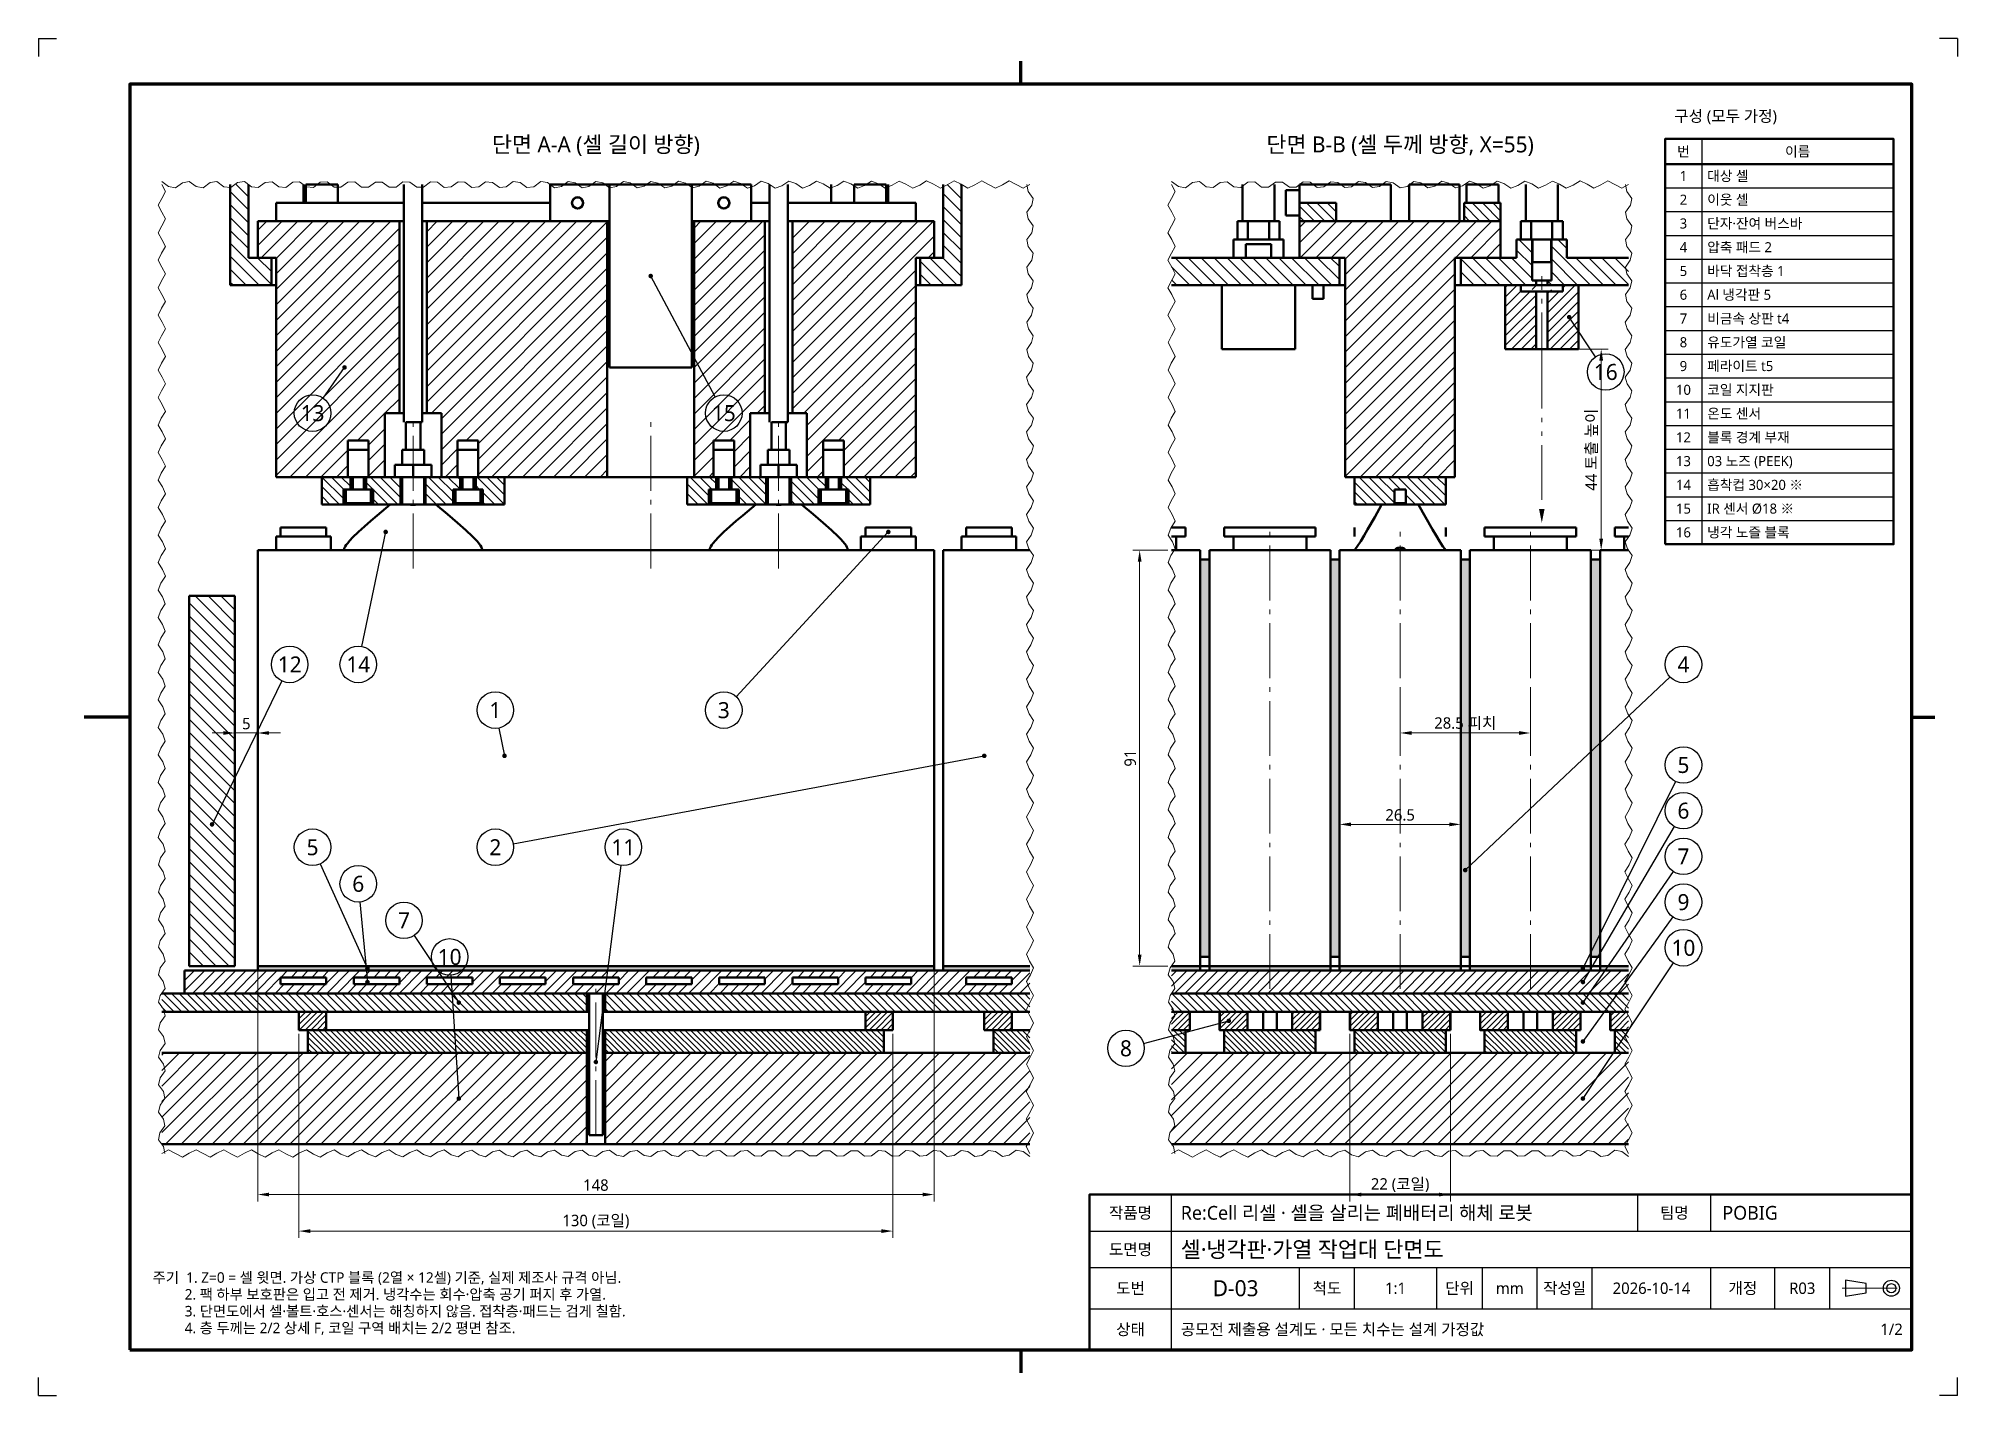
# Model space of a CAD drawing. Header units: millimetres. Extents: x 0 to 420, y 0 to 297.
import ezdxf
from ezdxf.enums import TextEntityAlignment as Align

# ---------------------------------------------------------------- set-up
doc = ezdxf.new("R2010")
doc.units = ezdxf.units.MM
doc.linetypes.add('KS_CENTER', pattern=[17, 12, -2, 1, -2])
doc.linetypes.add('KS_PHANTOM', pattern=[20, 12, -2, 1, -2, 1, -2])
for name, color, linetype, lineweight in [('BALLOON', 7, 'Continuous', 25), ('BREAK', 7, 'Continuous', 18), ('CENTER', 1, 'KS_CENTER', 18), ('DIM', 3, 'Continuous', 18), ('FRAME', 7, 'Continuous', 70), ('HATCH', 8, 'Continuous', 13), ('OUTLINE', 7, 'Continuous', 50), ('PHANTOM', 6, 'KS_PHANTOM', 18), ('SYMBOL', 7, 'Continuous', 25), ('TABLE', 7, 'Continuous', 25), ('TABLE_THK', 7, 'Continuous', 50), ('TEXT', 7, 'Continuous', 25)]:
    doc.layers.add(name, color=color, linetype=linetype, lineweight=lineweight)
doc.styles.add('KS', font='malgun.ttf')
doc.dimstyles.new('KS_00', dxfattribs={"dimtxt": 2.5, "dimasz": 2.5, "dimexe": 1.5, "dimexo": 0.8, "dimgap": 0.8, "dimtad": 1, "dimdsep": 46, "dimtxsty": 'KS', "dimcen": 0, "dimclrd": 3, "dimclre": 3, "dimclrt": 7, "dimazin": 3, "dimtfac": 0.7, "dimtmove": 0, "dimatfit": 3, "dimlwd": 18, "dimlwe": 18, "dimarcsym": 0})

msp = doc.modelspace()

# ---------------------------------------------------------------- texts
at = {"layer": 'TEXT', "style": 'KS'}
for s, height, p in [('구성 (모두 가정)', 2.5, (358, 278)), ('주기  1. Z=0 = 셀 윗면. 가상 CTP 블록 (2열 × 12셀) 기준, 실제 제조사 규격 아님.', 2.3, (25, 24)), ('         2. 팩 하부 보호판은 입고 전 제거. 냉각수는 회수·압축 공기 퍼지 후 가열.', 2.3, (25, 20.32)), ('         3. 단면도에서 셀·볼트·호스·센서는 해칭하지 않음. 접착층·패드는 검게 칠함.', 2.3, (25, 16.64)), ('         4. 층 두께는 2/2 상세 F, 코일 구역 배치는 2/2 평면 참조.', 2.3, (25, 12.96))]:
    msp.add_text(s, height=height, dxfattribs=at).set_placement(p, align=Align.BOTTOM_LEFT)
for s, p in [('단면 A-A (셀 길이 방향)', (122, 271)), ('단면 B-B (셀 두께 방향, X=55)', (298, 271))]:
    msp.add_text(s, height=3.5, dxfattribs=at).set_placement(p, align=Align.BOTTOM_CENTER)
for s, height, p in [('번', 2.2, (360, 272.25)), ('이름', 2.2, (385, 272.25)), ('1', 2.2, (360, 266.9)), ('2', 2.2, (360, 261.7)), ('3', 2.2, (360, 256.5)), ('4', 2.2, (360, 251.3)), ('5', 2.2, (360, 246.1)), ('6', 2.2, (360, 240.9)), ('7', 2.2, (360, 235.7)), ('8', 2.2, (360, 230.5)), ('16', 3.5, (343, 224)), ('9', 2.2, (360, 225.3)), ('10', 2.2, (360, 220.1)), ('13', 3.5, (60, 215)), ('15', 3.5, (150, 215)), ('11', 2.2, (360, 214.9)), ('12', 2.2, (360, 209.7)), ('13', 2.2, (360, 204.5)), ('14', 2.2, (360, 199.3)), ('15', 2.2, (360, 194.1)), ('16', 2.2, (360, 188.9)), ('12', 3.5, (55, 160)), ('14', 3.5, (70, 160)), ('4', 3.5, (360, 160)), ('1', 3.5, (100, 150)), ('3', 3.5, (150, 150)), ('5', 3.5, (360, 138)), ('6', 3.5, (360, 128)), ('5', 3.5, (60, 120)), ('2', 3.5, (100, 120)), ('11', 3.5, (128, 120)), ('7', 3.5, (360, 118)), ('6', 3.5, (70, 112)), ('9', 3.5, (360, 108)), ('7', 3.5, (80, 104)), ('10', 3.5, (90, 96)), ('10', 3.5, (360, 98)), ('8', 3.5, (238, 76)), ('작품명', 2.5, (239, 40)), ('팀명', 2.5, (358, 40)), ('도면명', 2.5, (239, 32)), ('D-03', 3.5, (262, 23.5)), ('도번', 2.5, (239, 23.5)), ('척도', 2.5, (282, 23.5)), ('1:1', 2.5, (297, 23.5)), ('단위', 2.5, (311, 23.5)), ('mm', 2.5, (322, 23.5)), ('작성일', 2.5, (334, 23.5)), ('2026-10-14', 2.5, (353, 23.5)), ('개정', 2.5, (373, 23.5)), ('R03', 2.5, (386, 23.5)), ('상태', 2.5, (239, 14.5))]:
    msp.add_text(s, height=height, dxfattribs=at).set_placement(p, align=Align.MIDDLE_CENTER)
for s, height, p in [('대상 셀', 2.2, (365.2, 266.9)), ('이웃 셀', 2.2, (365.2, 261.7)), ('단자·잔여 버스바', 2.2, (365.2, 256.5)), ('압축 패드 2', 2.2, (365.2, 251.3)), ('바닥 접착층 1', 2.2, (365.2, 246.1)), ('Al 냉각판 5', 2.2, (365.2, 240.9)), ('비금속 상판 t4', 2.2, (365.2, 235.7)), ('유도가열 코일', 2.2, (365.2, 230.5)), ('페라이트 t5', 2.2, (365.2, 225.3)), ('코일 지지판', 2.2, (365.2, 220.1)), ('온도 센서', 2.2, (365.2, 214.9)), ('블록 경계 부재', 2.2, (365.2, 209.7)), ('03 노즈 (PEEK)', 2.2, (365.2, 204.5)), ('흡착컵 30×20 ※', 2.2, (365.2, 199.3)), ('IR 센서 Ø18 ※', 2.2, (365.2, 194.1)), ('냉각 노즐 블록', 2.2, (365.2, 188.9)), ('Re:Cell 리셀 · 셀을 살리는 폐배터리 해체 로봇', 3, (250, 40)), ('POBIG', 3, (368.522, 40)), ('셀·냉각판·가열 작업대 단면도', 3.5, (250, 32)), ('공모전 제출용 설계도 · 모든 치수는 설계 가정값', 2.5, (250, 14.5))]:
    msp.add_text(s, height=height, dxfattribs=at).set_placement(p, align=Align.MIDDLE_LEFT)
msp.add_text('1/2', height=2.5, dxfattribs=at).set_placement((408, 14.5), align=Align.MIDDLE_RIGHT)

# ---------------------------------------------------------------- dimensions: what is measured, and where the dimension line sits
at = {"layer": 'DIM'}
msp.add_linear_dim(base=(342, 185), p1=(329, 185), p2=(329, 229), angle=90, text='<> 토출 높이', dimstyle='KS_00', dxfattribs=at).render()
msp.add_linear_dim(base=(241, 94), p1=(248, 94), p2=(248, 185), angle=90, dimstyle='KS_00', dxfattribs=at).render()
for base, p1, p2, text in [((298, 145), (298, 155), (326.5, 155), '<> 피치'), ((43, 145), (43, 145), (48, 145), '5'), ((57, 36), (57, 80), (187, 80), '<> (코일)'), ((287, 44), (287, 80), (309, 80), '<> (코일)')]:
    msp.add_linear_dim(base=base, p1=p1, p2=p2, text=text, dimstyle='KS_00', dxfattribs=at).render()
for base, p1, p2 in [((284.75, 125), (284.75, 125), (311.25, 125)), ((48, 44), (48, 94), (196, 94))]:
    msp.add_linear_dim(base=base, p1=p1, p2=p2, dimstyle='KS_00', dxfattribs=at).render()

# ---------------------------------------------------------------- hatches: boundary and pattern name
at = {"layer": 'BALLOON'}
h = msp.add_hatch(color=256, dxfattribs=at)
h.dxf.hatch_style = 1
edge = h.paths.add_edge_path()
edge.add_arc((134, 245), 0.5, 0, 360)
h = msp.add_hatch(color=256, dxfattribs=at)
h.dxf.hatch_style = 1
edge = h.paths.add_edge_path()
edge.add_arc((335, 236), 0.5, 0, 360)
h = msp.add_hatch(color=256, dxfattribs=at)
h.dxf.hatch_style = 1
edge = h.paths.add_edge_path()
edge.add_arc((67, 225), 0.5, 0, 360)
h = msp.add_hatch(color=256, dxfattribs=at)
h.dxf.hatch_style = 1
edge = h.paths.add_edge_path()
edge.add_arc((76, 189), 0.5, 0, 360)
h = msp.add_hatch(color=256, dxfattribs=at)
h.dxf.hatch_style = 1
edge = h.paths.add_edge_path()
edge.add_arc((186, 189), 0.5, 0, 360)
h = msp.add_hatch(color=256, dxfattribs=at)
h.dxf.hatch_style = 1
edge = h.paths.add_edge_path()
edge.add_arc((102, 140), 0.5, 0, 360)
h = msp.add_hatch(color=256, dxfattribs=at)
h.dxf.hatch_style = 1
edge = h.paths.add_edge_path()
edge.add_arc((207, 140), 0.5, 0, 360)
h = msp.add_hatch(color=256, dxfattribs=at)
h.dxf.hatch_style = 1
edge = h.paths.add_edge_path()
edge.add_arc((38, 125), 0.5, 0, 360)
h = msp.add_hatch(color=256, dxfattribs=at)
h.dxf.hatch_style = 1
edge = h.paths.add_edge_path()
edge.add_arc((312.25, 115), 0.5, 0, 360)
h = msp.add_hatch(color=256, dxfattribs=at)
h.dxf.hatch_style = 1
edge = h.paths.add_edge_path()
edge.add_arc((72, 93.5), 0.5, 0, 360)
h = msp.add_hatch(color=256, dxfattribs=at)
h.dxf.hatch_style = 1
edge = h.paths.add_edge_path()
edge.add_arc((338, 93.5), 0.5, 0, 360)
h = msp.add_hatch(color=256, dxfattribs=at)
h.dxf.hatch_style = 1
edge = h.paths.add_edge_path()
edge.add_arc((72, 90.5), 0.5, 0, 360)
h = msp.add_hatch(color=256, dxfattribs=at)
h.dxf.hatch_style = 1
edge = h.paths.add_edge_path()
edge.add_arc((338, 90.5), 0.5, 0, 360)
h = msp.add_hatch(color=256, dxfattribs=at)
h.dxf.hatch_style = 1
edge = h.paths.add_edge_path()
edge.add_arc((92, 86), 0.5, 0, 360)
h = msp.add_hatch(color=256, dxfattribs=at)
h.dxf.hatch_style = 1
edge = h.paths.add_edge_path()
edge.add_arc((338, 86), 0.5, 0, 360)
h = msp.add_hatch(color=256, dxfattribs=at)
h.dxf.hatch_style = 1
edge = h.paths.add_edge_path()
edge.add_arc((260.5, 82), 0.5, 0, 360)
h = msp.add_hatch(color=256, dxfattribs=at)
h.dxf.hatch_style = 1
edge = h.paths.add_edge_path()
edge.add_arc((338, 77.5), 0.5, 0, 360)
h = msp.add_hatch(color=256, dxfattribs=at)
h.dxf.hatch_style = 1
edge = h.paths.add_edge_path()
edge.add_arc((122, 73), 0.5, 0, 360)
h = msp.add_hatch(color=256, dxfattribs=at)
h.dxf.hatch_style = 1
edge = h.paths.add_edge_path()
edge.add_arc((92, 65), 0.5, 0, 360)
h = msp.add_hatch(color=256, dxfattribs=at)
h.dxf.hatch_style = 1
edge = h.paths.add_edge_path()
edge.add_arc((338, 65), 0.5, 0, 360)
at = {"layer": 'HATCH'}
h = msp.add_hatch(dxfattribs=at)
h.set_pattern_fill('ANSI31', scale=0.62992, angle=90, style=0)
h.paths.add_polyline_path([(46, 249), (51, 249), (51, 243), (42, 243), (42, 265), (46, 265)])
h = msp.add_hatch(dxfattribs=at)
h.set_pattern_fill('ANSI31', scale=0.62992, angle=90, style=0)
h.paths.add_polyline_path([(202, 243), (193, 243), (193, 249), (198, 249), (198, 265), (202, 265)])
h = msp.add_hatch(dxfattribs=at)
h.set_pattern_fill('ANSI31', scale=0.503937, angle=90, style=0)
h.paths.add_polyline_path([(284, 257), (276, 257), (276, 261), (284, 261)])
h = msp.add_hatch(dxfattribs=at)
h.set_pattern_fill('ANSI31', scale=0.503937, angle=90, style=0)
h.paths.add_polyline_path([(320, 257), (312, 257), (312, 261), (320, 261)])
h = msp.add_hatch(dxfattribs=at)
h.set_pattern_fill('ANSI31', scale=0.7559, style=0)
h.paths.add_polyline_path([(72.25, 209), (67.75, 209), (67.75, 201), (52, 201), (52, 249), (48, 249), (48, 257), (79, 257), (79, 215), (75.8, 215), (75.8, 201), (72.25, 201)])
h = msp.add_hatch(dxfattribs=at)
h.set_pattern_fill('ANSI31', scale=0.7559, style=0)
h.paths.add_polyline_path([(85, 257), (124.5, 257), (124.5, 201), (96.25, 201), (96.25, 209), (91.75, 209), (91.75, 201), (88.2, 201), (88.2, 215), (85, 215)])
h = msp.add_hatch(dxfattribs=at)
h.set_pattern_fill('ANSI31', scale=0.7559, style=0)
h.paths.add_polyline_path([(143.5, 257), (159, 257), (159, 215), (155.8, 215), (155.8, 201), (152.25, 201), (152.25, 209), (147.75, 209), (147.75, 201), (143.5, 201)])
h = msp.add_hatch(dxfattribs=at)
h.set_pattern_fill('ANSI31', scale=0.7559, style=0)
h.paths.add_polyline_path([(165, 257), (196, 257), (196, 249), (192, 249), (192, 201), (176.25, 201), (176.25, 209), (171.75, 209), (171.75, 201), (168.2, 201), (168.2, 215), (165, 215)])
h = msp.add_hatch(dxfattribs=at)
h.set_pattern_fill('ANSI31', scale=0.755906, style=0)
h.paths.add_polyline_path([(320, 249), (310, 249), (310, 201), (286, 201), (286, 249), (276, 249), (276, 257), (320, 257)])
h = msp.add_hatch(dxfattribs=at)
h.set_pattern_fill('ANSI31', scale=0.62992, angle=90, style=0)
h.paths.add_polyline_path([(323.5, 249), (323.5, 253), (326.9, 253), (326.9, 244), (327.75, 244), (327.75, 243), (311.3, 243), (311.3, 249)])
h = msp.add_hatch(dxfattribs=at)
h.set_pattern_fill('ANSI31', scale=0.62992, angle=90, style=0)
h.paths.add_polyline_path([(330.25, 243), (330.25, 244), (331.1, 244), (331.1, 253), (334.5, 253), (334.5, 249), (348, 249), (348, 243)])
h = msp.add_hatch(dxfattribs=at)
h.set_pattern_fill('ANSI31', scale=0.62992, angle=90, style=0)
h.paths.add_polyline_path([(284.7, 249), (284.7, 243), (248, 243), (248, 249)])
h = msp.add_hatch(dxfattribs=at)
h.set_pattern_fill('ANSI31', scale=0.47244, style=0)
h.paths.add_polyline_path([(324.4, 243), (324.4, 241.6), (326.9, 241.6), (326.9, 243), (327.75, 243), (327.75, 229), (321, 229), (321, 243)])
h = msp.add_hatch(dxfattribs=at)
h.set_pattern_fill('ANSI31', scale=0.47244, style=0)
h.paths.add_polyline_path([(337, 229), (330.25, 229), (330.25, 243), (331.1, 243), (331.1, 241.6), (333.6, 241.6), (333.6, 243), (337, 243)])
h = msp.add_hatch(dxfattribs=at)
h.set_pattern_fill('ANSI31', scale=0.47244, angle=90, style=0)
h.paths.add_polyline_path([(62, 201), (68.3, 201), (68.3, 198.3), (66.75, 198.3), (66.75, 195), (62, 195)])
h = msp.add_hatch(dxfattribs=at)
h.set_pattern_fill('ANSI31', scale=0.47244, angle=90, style=0)
h.paths.add_polyline_path([(71.7, 198.3), (71.7, 201), (79.25, 201), (79.25, 195), (73.25, 195), (73.25, 198.3)])
h = msp.add_hatch(dxfattribs=at)
h.set_pattern_fill('ANSI31', scale=0.47244, angle=90, style=0)
h.paths.add_polyline_path([(84.75, 201), (92.3, 201), (92.3, 198.3), (90.75, 198.3), (90.75, 195), (84.75, 195)])
h = msp.add_hatch(dxfattribs=at)
h.set_pattern_fill('ANSI31', scale=0.47244, angle=90, style=0)
h.paths.add_polyline_path([(95.7, 198.3), (95.7, 201), (102, 201), (102, 195), (97.25, 195), (97.25, 198.3)])
h = msp.add_hatch(dxfattribs=at)
h.set_pattern_fill('ANSI31', scale=0.47244, angle=90, style=0)
h.paths.add_polyline_path([(142, 201), (148.3, 201), (148.3, 198.3), (146.75, 198.3), (146.75, 195), (142, 195)])
h = msp.add_hatch(dxfattribs=at)
h.set_pattern_fill('ANSI31', scale=0.47244, angle=90, style=0)
h.paths.add_polyline_path([(151.7, 198.3), (151.7, 201), (159.25, 201), (159.25, 195), (153.25, 195), (153.25, 198.3)])
h = msp.add_hatch(dxfattribs=at)
h.set_pattern_fill('ANSI31', scale=0.47244, angle=90, style=0)
h.paths.add_polyline_path([(164.75, 201), (172.3, 201), (172.3, 198.3), (170.75, 198.3), (170.75, 195), (164.75, 195)])
h = msp.add_hatch(dxfattribs=at)
h.set_pattern_fill('ANSI31', scale=0.47244, angle=90, style=0)
h.paths.add_polyline_path([(175.7, 198.3), (175.7, 201), (182, 201), (182, 195), (177.25, 195), (177.25, 198.3)])
h = msp.add_hatch(dxfattribs=at)
h.set_pattern_fill('ANSI31', scale=0.47244, angle=90, style=0)
h.paths.add_polyline_path([(308, 195), (299.25, 195), (299.25, 198.3), (296.75, 198.3), (296.75, 195), (288, 195), (288, 201), (308, 201)])
h = msp.add_hatch(color=7, dxfattribs=at)
h.dxf.hatch_style = 1
h.paths.add_polyline_path([(256.25, 96), (254.25, 96), (254.25, 183), (256.25, 183)])
h = msp.add_hatch(color=7, dxfattribs=at)
h.dxf.hatch_style = 1
h.paths.add_polyline_path([(284.75, 96), (282.75, 96), (282.75, 183), (284.75, 183)])
h = msp.add_hatch(color=7, dxfattribs=at)
h.dxf.hatch_style = 1
h.paths.add_polyline_path([(313.25, 96), (311.25, 96), (311.25, 183), (313.25, 183)])
h = msp.add_hatch(color=7, dxfattribs=at)
h.dxf.hatch_style = 1
h.paths.add_polyline_path([(341.75, 96), (339.75, 96), (339.75, 183), (341.75, 183)])
h = msp.add_hatch(dxfattribs=at)
h.set_pattern_fill('ANSI31', scale=0.62992, angle=90, style=0)
h.paths.add_polyline_path([(33, 175), (43, 175), (43, 94), (33, 94)])
h = msp.add_hatch(dxfattribs=at)
h.set_pattern_fill('ANSI31', scale=0.50394, style=0)
h.paths.add_polyline_path([(32, 88), (32, 93), (217, 93), (217, 88)])
h.paths.add_polyline_path([(63, 90), (63, 91.5), (53, 91.5), (53, 90)], flags=0)
h.paths.add_polyline_path([(79, 90), (79, 91.5), (69, 91.5), (69, 90)], flags=0)
h.paths.add_polyline_path([(95, 90), (95, 91.5), (85, 91.5), (85, 90)], flags=0)
h.paths.add_polyline_path([(111, 90), (111, 91.5), (101, 91.5), (101, 90)], flags=0)
h.paths.add_polyline_path([(127, 90), (127, 91.5), (117, 91.5), (117, 90)], flags=0)
h.paths.add_polyline_path([(143, 90), (143, 91.5), (133, 91.5), (133, 90)], flags=0)
h.paths.add_polyline_path([(159, 90), (159, 91.5), (149, 91.5), (149, 90)], flags=0)
h.paths.add_polyline_path([(175, 90), (175, 91.5), (165, 91.5), (165, 90)], flags=0)
h.paths.add_polyline_path([(191, 90), (191, 91.5), (181, 91.5), (181, 90)], flags=0)
h.paths.add_polyline_path([(213, 90), (213, 91.5), (203, 91.5), (203, 90)], flags=0)
h = msp.add_hatch(color=7, dxfattribs=at)
h.dxf.hatch_style = 1
h.paths.add_polyline_path([(48, 94), (196, 94), (196, 93), (48, 93)])
h = msp.add_hatch(color=7, dxfattribs=at)
h.dxf.hatch_style = 1
h.paths.add_polyline_path([(198, 93), (198, 94), (217, 94), (217, 93)])
h = msp.add_hatch(color=7, dxfattribs=at)
h.dxf.hatch_style = 1
h.paths.add_polyline_path([(254.25, 94), (254.25, 93), (248, 93), (248, 94)])
h = msp.add_hatch(dxfattribs=at)
h.set_pattern_fill('ANSI31', scale=0.503937, style=0)
h.paths.add_polyline_path([(348, 93), (348, 88), (248, 88), (248, 93)])
h = msp.add_hatch(color=7, dxfattribs=at)
h.dxf.hatch_style = 1
h.paths.add_polyline_path([(282.75, 93), (256.25, 93), (256.25, 94), (282.75, 94)])
h = msp.add_hatch(color=7, dxfattribs=at)
h.dxf.hatch_style = 1
h.paths.add_polyline_path([(311.25, 93), (284.75, 93), (284.75, 94), (311.25, 94)])
h = msp.add_hatch(color=7, dxfattribs=at)
h.dxf.hatch_style = 1
h.paths.add_polyline_path([(339.75, 93), (313.25, 93), (313.25, 94), (339.75, 94)])
h = msp.add_hatch(color=7, dxfattribs=at)
h.dxf.hatch_style = 1
h.paths.add_polyline_path([(341.75, 93), (341.75, 94), (348, 94), (348, 93)])
h = msp.add_hatch(dxfattribs=at)
h.set_pattern_fill('ANSI31', scale=0.37795, angle=90, style=0)
h.paths.add_polyline_path([(120, 88), (120, 84), (27, 84), (27, 88)])
h = msp.add_hatch(dxfattribs=at)
h.set_pattern_fill('ANSI31', scale=0.283465, style=0)
h.paths.add_polyline_path([(63, 84), (63, 80), (57, 80), (57, 84)])
h = msp.add_hatch(dxfattribs=at)
h.set_pattern_fill('ANSI31', scale=0.377953, angle=90, style=0)
h.paths.add_polyline_path([(124, 84), (124, 88), (217, 88), (217, 84)])
h = msp.add_hatch(dxfattribs=at)
h.set_pattern_fill('ANSI31', scale=0.283465, style=0)
h.paths.add_polyline_path([(187, 80), (181, 80), (181, 84), (187, 84)])
h = msp.add_hatch(dxfattribs=at)
h.set_pattern_fill('ANSI31', scale=0.283465, style=0)
h.paths.add_polyline_path([(213, 84), (213, 80), (207, 80), (207, 84)])
h = msp.add_hatch(dxfattribs=at)
h.set_pattern_fill('ANSI31', scale=0.377953, angle=90, style=0)
h.paths.add_polyline_path([(348, 88), (348, 84), (248, 84), (248, 88)])
h = msp.add_hatch(dxfattribs=at)
h.set_pattern_fill('ANSI31', scale=0.283465, style=0)
h.paths.add_polyline_path([(251.954, 84), (251.954, 80), (251.954, 80), (248, 80), (248, 84)])
h = msp.add_hatch(dxfattribs=at)
h.set_pattern_fill('ANSI31', scale=0.283465, style=0)
h.paths.add_polyline_path([(264.601, 80), (258.546, 80), (258.546, 84), (264.601, 84)])
h = msp.add_hatch(dxfattribs=at)
h.set_pattern_fill('ANSI31', scale=0.283465, style=0)
h.paths.add_polyline_path([(280.454, 80), (274.399, 80), (274.399, 84), (280.454, 84)])
h = msp.add_hatch(dxfattribs=at)
h.set_pattern_fill('ANSI31', scale=0.283465, style=0)
h.paths.add_polyline_path([(293.101, 80), (287.046, 80), (287.046, 84), (293.101, 84)])
h = msp.add_hatch(dxfattribs=at)
h.set_pattern_fill('ANSI31', scale=0.283465, style=0)
h.paths.add_polyline_path([(308.954, 80), (302.899, 80), (302.899, 84), (308.954, 84)])
h = msp.add_hatch(dxfattribs=at)
h.set_pattern_fill('ANSI31', scale=0.283465, style=0)
h.paths.add_polyline_path([(321.601, 80), (315.546, 80), (315.546, 84), (321.601, 84)])
h = msp.add_hatch(dxfattribs=at)
h.set_pattern_fill('ANSI31', scale=0.283465, style=0)
h.paths.add_polyline_path([(337.454, 80), (331.399, 80), (331.399, 84), (337.454, 84)])
h = msp.add_hatch(dxfattribs=at)
h.set_pattern_fill('ANSI31', scale=0.283465, style=0)
h.paths.add_polyline_path([(344.046, 80), (344.046, 84), (348, 84), (348, 80)])
h = msp.add_hatch(dxfattribs=at)
h.set_pattern_fill('ANSI31', scale=0.283465, angle=90, style=0)
h.paths.add_polyline_path([(59, 80), (120, 80), (120, 75), (59, 75)])
h = msp.add_hatch(dxfattribs=at)
h.set_pattern_fill('ANSI31', scale=0.283465, angle=90, style=0)
h.paths.add_polyline_path([(124, 80), (185, 80), (185, 75), (124, 75)])
h = msp.add_hatch(dxfattribs=at)
h.set_pattern_fill('ANSI31', scale=0.283465, angle=90, style=0)
h.paths.add_polyline_path([(209, 75), (209, 80), (217, 80), (217, 75)])
h = msp.add_hatch(dxfattribs=at)
h.set_pattern_fill('ANSI31', scale=0.283465, angle=90, style=0)
h.paths.add_polyline_path([(251, 80), (251, 75), (248, 75), (248, 80)])
h = msp.add_hatch(dxfattribs=at)
h.set_pattern_fill('ANSI31', scale=0.283465, angle=90, style=0)
h.paths.add_polyline_path([(279.5, 75), (259.5, 75), (259.5, 80), (279.5, 80)])
h = msp.add_hatch(dxfattribs=at)
h.set_pattern_fill('ANSI31', scale=0.283465, angle=90, style=0)
h.paths.add_polyline_path([(308, 75), (288, 75), (288, 80), (308, 80)])
h = msp.add_hatch(dxfattribs=at)
h.set_pattern_fill('ANSI31', scale=0.283465, angle=90, style=0)
h.paths.add_polyline_path([(336.5, 75), (316.5, 75), (316.5, 80), (336.5, 80)])
h = msp.add_hatch(dxfattribs=at)
h.set_pattern_fill('ANSI31', scale=0.283465, angle=90, style=0)
h.paths.add_polyline_path([(345, 75), (345, 80), (348, 80), (348, 75)])
h = msp.add_hatch(dxfattribs=at)
h.set_pattern_fill('ANSI31', scale=0.7559, style=0)
h.paths.add_polyline_path([(120, 75), (120, 55), (27, 55), (27, 75)])
h = msp.add_hatch(dxfattribs=at)
h.set_pattern_fill('ANSI31', scale=0.7559, style=0)
h.paths.add_polyline_path([(124, 55), (124, 75), (217, 75), (217, 55)])
h = msp.add_hatch(dxfattribs=at)
h.set_pattern_fill('ANSI31', scale=0.75591, style=0)
h.paths.add_polyline_path([(348, 75), (348, 55), (248, 55), (248, 75)])

# ---------------------------------------------------------------- linework, layer by layer
at = {"layer": 'BALLOON'}
for p, q in [((148.118, 218.529), (134, 245)), ((340.781, 227.328), (335, 236)), ((62.294, 218.277), (67, 225)), ((70.81, 163.917), (76, 189)), ((152.713, 152.939), (186, 189)), ((53.252, 156.402), (38, 125)), ((357.089, 157.257), (312.25, 115)), ((100.784, 146.078), (102, 140)), ((103.932, 120.735), (207, 140)), ((358.227, 134.414), (338, 93.5)), ((357.976, 124.55), (338, 90.5)), ((61.65, 116.356), (72, 93.5)), ((127.493, 116.032), (122, 73)), ((357.734, 114.704), (338, 86)), ((70.37, 108.017), (72, 90.5)), ((357.66, 104.756), (338, 77.5)), ((82.219, 100.672), (92, 86)), ((357.781, 94.672), (338, 65)), ((90.258, 92.008), (92, 65)), ((241.865, 77.031), (260.5, 82))]:
    msp.add_line(p, q, dxfattribs=at)
for centre in [(343, 224), (60, 215), (150, 215), (55, 160), (70, 160), (360, 160), (100, 150), (150, 150), (360, 138), (360, 128), (60, 120), (100, 120), (128, 120), (360, 118), (70, 112), (360, 108), (80, 104), (360, 98), (90, 96), (238, 76)]:
    msp.add_circle(centre, 4, dxfattribs=at)
at = {"layer": 'BREAK'}
for points in [[(27, 265), (27.8, 263.496), (26.994, 261.993), (26.2, 260.489), (27.012, 258.986), (27.8, 257.482), (26.982, 255.979), (26.2, 254.475), (27.024, 252.972), (27.8, 251.468), (26.97, 249.965), (26.201, 248.461), (27.036, 246.957), (27.799, 245.454), (26.958, 243.95), (26.201, 242.447), (27.048, 240.943), (27.798, 239.44), (26.947, 237.936), (26.202, 236.433), (27.059, 234.929), (27.798, 233.426), (26.935, 231.922), (26.203, 230.418), (27.071, 228.915), (27.797, 227.411), (26.923, 225.908), (26.204, 224.404), (27.083, 222.901), (27.795, 221.397), (26.911, 219.894), (26.205, 218.39), (27.095, 216.887), (27.794, 215.383), (26.899, 213.879), (26.207, 212.376), (27.107, 210.872), (27.792, 209.369), (26.887, 207.865), (26.208, 206.362), (27.118, 204.858), (27.791, 203.355), (26.876, 201.851), (26.21, 200.348), (27.13, 198.844), (27.789, 197.34), (26.864, 195.837), (26.212, 194.333), (27.142, 192.83), (27.787, 191.326), (26.852, 189.823), (26.214, 188.319), (27.154, 186.816), (27.785, 185.312), (26.841, 183.809), (26.217, 182.305), (27.165, 180.801), (27.782, 179.298), (26.829, 177.794), (26.219, 176.291), (27.177, 174.787), (27.78, 173.284), (26.817, 171.78), (26.222, 170.277), (27.188, 168.773), (27.777, 167.27), (26.806, 165.766), (26.225, 164.262), (27.2, 162.759), (27.774, 161.255), (26.794, 159.752), (26.228, 158.248), (27.211, 156.745), (27.771, 155.241), (26.783, 153.738), (26.231, 152.234), (27.223, 150.73), (27.768, 149.227), (26.772, 147.723), (26.234, 146.22), (27.234, 144.716), (27.764, 143.213), (26.76, 141.709), (26.238, 140.206), (27.246, 138.702), (27.76, 137.199), (26.749, 135.695), (26.241, 134.191), (27.257, 132.688), (27.757, 131.184), (26.738, 129.681), (26.245, 128.177), (27.268, 126.674), (27.753, 125.17), (26.726, 123.667), (26.249, 122.163), (27.279, 120.66), (27.749, 119.156), (26.715, 117.652), (26.253, 116.149), (27.29, 114.645), (27.744, 113.142), (26.704, 111.638), (26.258, 110.135), (27.301, 108.631), (27.74, 107.128), (26.693, 105.624), (26.262, 104.121), (27.312, 102.617), (27.735, 101.113), (26.682, 99.61), (26.267, 98.106), (27.323, 96.603), (27.731, 95.099), (26.671, 93.596), (26.272, 92.092), (27.334, 90.589), (27.726, 89.085), (26.661, 87.582), (26.277, 86.078), (27.345, 84.574), (27.721, 83.071), (26.65, 81.567), (26.282, 80.064), (27.355, 78.56), (27.715, 77.057), (26.639, 75.553), (26.287, 74.05), (27.366, 72.546), (27.71, 71.043), (26.629, 69.539), (26.293, 68.035), (27.377, 66.532), (27.704, 65.028), (26.618, 63.525), (26.298, 62.021), (27.387, 60.518), (27.699, 59.014), (26.608, 57.511), (26.304, 56.007), (27.397, 54.504), (27.693, 53)], [(217, 265), (215.492, 264.2), (213.984, 265.013), (212.476, 265.8), (210.968, 264.973), (209.46, 264.201), (207.952, 265.04), (206.444, 265.799), (204.937, 264.947), (203.429, 264.202), (201.921, 265.066), (200.413, 265.797), (198.905, 264.92), (197.397, 264.205), (195.889, 265.093), (194.381, 265.794), (192.873, 264.894), (191.365, 264.208), (189.857, 265.119), (188.349, 265.79), (186.841, 264.868), (185.333, 264.212), (183.825, 265.145), (182.317, 265.785), (180.81, 264.841), (179.302, 264.217), (177.794, 265.172), (176.286, 265.78), (174.778, 264.816), (173.27, 264.223), (171.762, 265.197), (170.254, 265.774), (168.746, 264.79), (167.238, 264.23), (165.73, 265.223), (164.222, 265.766), (162.714, 264.764), (161.206, 264.238), (159.698, 265.248), (158.19, 265.758), (156.683, 264.739), (155.175, 264.246), (153.667, 265.274), (152.159, 265.749), (150.651, 264.714), (149.143, 264.255), (147.635, 265.298), (146.127, 265.74), (144.619, 264.689), (143.111, 264.265), (141.603, 265.323), (140.095, 265.729), (138.587, 264.665), (137.079, 264.276), (135.571, 265.347), (134.063, 265.718), (132.556, 264.641), (131.048, 264.288), (129.54, 265.371), (128.032, 265.706), (126.524, 264.617), (125.016, 264.301), (123.508, 265.394), (122, 265.693), (120.492, 264.594), (118.984, 264.314), (117.476, 265.417), (115.968, 265.679), (114.46, 264.572), (112.952, 264.328), (111.444, 265.44), (109.937, 265.665), (108.429, 264.549), (106.921, 264.343), (105.413, 265.462), (103.905, 265.65), (102.397, 264.528), (100.889, 264.358), (99.381, 265.483), (97.873, 265.634), (96.365, 264.506), (94.857, 264.375), (93.349, 265.504), (91.841, 265.617), (90.333, 264.486), (88.825, 264.391), (87.317, 265.524), (85.81, 265.6), (84.302, 264.466), (82.794, 264.409), (81.286, 265.544), (79.778, 265.582), (78.27, 264.446), (76.762, 264.427), (75.254, 265.563), (73.746, 265.563), (72.238, 264.427), (70.73, 264.446), (69.222, 265.582), (67.714, 265.544), (66.206, 264.409), (64.698, 264.466), (63.19, 265.6), (61.683, 265.524), (60.175, 264.391), (58.667, 264.486), (57.159, 265.617), (55.651, 265.504), (54.143, 264.375), (52.635, 264.506), (51.127, 265.634), (49.619, 265.483), (48.111, 264.358), (46.603, 264.528), (45.095, 265.65), (43.587, 265.462), (42.079, 264.343), (40.571, 264.549), (39.063, 265.665), (37.556, 265.44), (36.048, 264.328), (34.54, 264.572), (33.032, 265.679), (31.524, 265.417), (30.016, 264.314), (28.508, 264.594), (27, 265.693)], [(217, 53), (216.2, 54.504), (217.006, 56.007), (217.8, 57.511), (216.988, 59.014), (216.2, 60.518), (217.018, 62.021), (217.8, 63.525), (216.976, 65.028), (216.2, 66.532), (217.03, 68.035), (217.799, 69.539), (216.964, 71.043), (216.201, 72.546), (217.042, 74.05), (217.799, 75.553), (216.952, 77.057), (216.202, 78.56), (217.053, 80.064), (217.798, 81.567), (216.941, 83.071), (216.202, 84.574), (217.065, 86.078), (217.797, 87.582), (216.929, 89.085), (216.203, 90.589), (217.077, 92.092), (217.796, 93.596), (216.917, 95.099), (216.205, 96.603), (217.089, 98.106), (217.795, 99.61), (216.905, 101.113), (216.206, 102.617), (217.101, 104.121), (217.793, 105.624), (216.893, 107.128), (216.208, 108.631), (217.113, 110.135), (217.792, 111.638), (216.882, 113.142), (216.209, 114.645), (217.124, 116.149), (217.79, 117.652), (216.87, 119.156), (216.211, 120.66), (217.136, 122.163), (217.788, 123.667), (216.858, 125.17), (216.213, 126.674), (217.148, 128.177), (217.786, 129.681), (216.846, 131.184), (216.215, 132.688), (217.159, 134.191), (217.783, 135.695), (216.835, 137.199), (216.218, 138.702), (217.171, 140.206), (217.781, 141.709), (216.823, 143.213), (216.22, 144.716), (217.183, 146.22), (217.778, 147.723), (216.812, 149.227), (216.223, 150.73), (217.194, 152.234), (217.775, 153.738), (216.8, 155.241), (216.226, 156.745), (217.206, 158.248), (217.772, 159.752), (216.789, 161.255), (216.229, 162.759), (217.217, 164.262), (217.769, 165.766), (216.777, 167.27), (216.232, 168.773), (217.228, 170.277), (217.766, 171.78), (216.766, 173.284), (216.236, 174.787), (217.24, 176.291), (217.762, 177.794), (216.754, 179.298), (216.24, 180.801), (217.251, 182.305), (217.759, 183.809), (216.743, 185.312), (216.243, 186.816), (217.262, 188.319), (217.755, 189.823), (216.732, 191.326), (216.247, 192.83), (217.274, 194.333), (217.751, 195.837), (216.721, 197.34), (216.251, 198.844), (217.285, 200.348), (217.747, 201.851), (216.71, 203.355), (216.256, 204.858), (217.296, 206.362), (217.742, 207.865), (216.699, 209.369), (216.26, 210.872), (217.307, 212.376), (217.738, 213.879), (216.688, 215.383), (216.265, 216.887), (217.318, 218.39), (217.733, 219.894), (216.677, 221.397), (216.269, 222.901), (217.329, 224.404), (217.728, 225.908), (216.666, 227.411), (216.274, 228.915), (217.339, 230.418), (217.723, 231.922), (216.655, 233.426), (216.279, 234.929), (217.35, 236.433), (217.718, 237.936), (216.645, 239.44), (216.285, 240.943), (217.361, 242.447), (217.713, 243.95), (216.634, 245.454), (216.29, 246.957), (217.371, 248.461), (217.707, 249.965), (216.623, 251.468), (216.296, 252.972), (217.382, 254.475), (217.702, 255.979), (216.613, 257.482), (216.301, 258.986), (217.392, 260.489), (217.696, 261.993), (216.603, 263.496), (216.307, 265)], [(248, 265), (248.8, 263.496), (247.994, 261.993), (247.2, 260.489), (248.012, 258.986), (248.8, 257.482), (247.982, 255.979), (247.2, 254.475), (248.024, 252.972), (248.8, 251.468), (247.97, 249.965), (247.201, 248.461), (248.036, 246.957), (248.799, 245.454), (247.958, 243.95), (247.201, 242.447), (248.048, 240.943), (248.798, 239.44), (247.947, 237.936), (247.202, 236.433), (248.059, 234.929), (248.798, 233.426), (247.935, 231.922), (247.203, 230.418), (248.071, 228.915), (248.797, 227.411), (247.923, 225.908), (247.204, 224.404), (248.083, 222.901), (248.795, 221.397), (247.911, 219.894), (247.205, 218.39), (248.095, 216.887), (248.794, 215.383), (247.899, 213.879), (247.207, 212.376), (248.107, 210.872), (248.792, 209.369), (247.887, 207.865), (247.208, 206.362), (248.118, 204.858), (248.791, 203.355), (247.876, 201.851), (247.21, 200.348), (248.13, 198.844), (248.789, 197.34), (247.864, 195.837), (247.212, 194.333), (248.142, 192.83), (248.787, 191.326), (247.852, 189.823), (247.214, 188.319), (248.154, 186.816), (248.785, 185.312), (247.841, 183.809), (247.217, 182.305), (248.165, 180.801), (248.782, 179.298), (247.829, 177.794), (247.219, 176.291), (248.177, 174.787), (248.78, 173.284), (247.817, 171.78), (247.222, 170.277), (248.188, 168.773), (248.777, 167.27), (247.806, 165.766), (247.225, 164.262), (248.2, 162.759), (248.774, 161.255), (247.794, 159.752), (247.228, 158.248), (248.211, 156.745), (248.771, 155.241), (247.783, 153.738), (247.231, 152.234), (248.223, 150.73), (248.768, 149.227), (247.772, 147.723), (247.234, 146.22), (248.234, 144.716), (248.764, 143.213), (247.76, 141.709), (247.238, 140.206), (248.246, 138.702), (248.76, 137.199), (247.749, 135.695), (247.241, 134.191), (248.257, 132.688), (248.757, 131.184), (247.738, 129.681), (247.245, 128.177), (248.268, 126.674), (248.753, 125.17), (247.726, 123.667), (247.249, 122.163), (248.279, 120.66), (248.749, 119.156), (247.715, 117.652), (247.253, 116.149), (248.29, 114.645), (248.744, 113.142), (247.704, 111.638), (247.258, 110.135), (248.301, 108.631), (248.74, 107.128), (247.693, 105.624), (247.262, 104.121), (248.312, 102.617), (248.735, 101.113), (247.682, 99.61), (247.267, 98.106), (248.323, 96.603), (248.731, 95.099), (247.671, 93.596), (247.272, 92.092), (248.334, 90.589), (248.726, 89.085), (247.661, 87.582), (247.277, 86.078), (248.345, 84.574), (248.721, 83.071), (247.65, 81.567), (247.282, 80.064), (248.355, 78.56), (248.715, 77.057), (247.639, 75.553), (247.287, 74.05), (248.366, 72.546), (248.71, 71.043), (247.629, 69.539), (247.293, 68.035), (248.377, 66.532), (248.704, 65.028), (247.618, 63.525), (247.298, 62.021), (248.387, 60.518), (248.699, 59.014), (247.608, 57.511), (247.304, 56.007), (248.397, 54.504), (248.693, 53)], [(348, 265), (346.485, 264.2), (344.97, 265.025), (343.455, 265.799), (341.939, 264.949), (340.424, 264.203), (338.909, 265.076), (337.394, 265.795), (335.879, 264.899), (334.364, 264.208), (332.848, 265.126), (331.333, 265.788), (329.818, 264.849), (328.303, 264.217), (326.788, 265.176), (325.273, 265.777), (323.758, 264.799), (322.242, 264.229), (320.727, 265.225), (319.212, 265.764), (317.697, 264.75), (316.182, 264.244), (314.667, 265.274), (313.152, 265.747), (311.636, 264.703), (310.121, 264.262), (308.606, 265.321), (307.091, 265.728), (305.576, 264.656), (304.061, 264.283), (302.545, 265.367), (301.03, 265.705), (299.515, 264.611), (298, 264.307), (296.485, 265.411), (294.97, 265.68), (293.455, 264.567), (291.939, 264.334), (290.424, 265.454), (288.909, 265.652), (287.394, 264.526), (285.879, 264.363), (284.364, 265.495), (282.848, 265.621), (281.333, 264.486), (279.818, 264.395), (278.303, 265.533), (276.788, 265.588), (275.273, 264.448), (273.758, 264.43), (272.242, 265.57), (270.727, 265.552), (269.212, 264.412), (267.697, 264.467), (266.182, 265.605), (264.667, 265.514), (263.152, 264.379), (261.636, 264.505), (260.121, 265.637), (258.606, 265.474), (257.091, 264.348), (255.576, 264.546), (254.061, 265.666), (252.545, 265.433), (251.03, 264.32), (249.515, 264.589), (248, 265.693)], [(348, 53), (347.2, 54.504), (348.006, 56.007), (348.8, 57.511), (347.988, 59.014), (347.2, 60.518), (348.018, 62.021), (348.8, 63.525), (347.976, 65.028), (347.2, 66.532), (348.03, 68.035), (348.799, 69.539), (347.964, 71.043), (347.201, 72.546), (348.042, 74.05), (348.799, 75.553), (347.952, 77.057), (347.202, 78.56), (348.053, 80.064), (348.798, 81.567), (347.941, 83.071), (347.202, 84.574), (348.065, 86.078), (348.797, 87.582), (347.929, 89.085), (347.203, 90.589), (348.077, 92.092), (348.796, 93.596), (347.917, 95.099), (347.205, 96.603), (348.089, 98.106), (348.795, 99.61), (347.905, 101.113), (347.206, 102.617), (348.101, 104.121), (348.793, 105.624), (347.893, 107.128), (347.208, 108.631), (348.113, 110.135), (348.792, 111.638), (347.882, 113.142), (347.209, 114.645), (348.124, 116.149), (348.79, 117.652), (347.87, 119.156), (347.211, 120.66), (348.136, 122.163), (348.788, 123.667), (347.858, 125.17), (347.213, 126.674), (348.148, 128.177), (348.786, 129.681), (347.846, 131.184), (347.215, 132.688), (348.159, 134.191), (348.783, 135.695), (347.835, 137.199), (347.218, 138.702), (348.171, 140.206), (348.781, 141.709), (347.823, 143.213), (347.22, 144.716), (348.183, 146.22), (348.778, 147.723), (347.812, 149.227), (347.223, 150.73), (348.194, 152.234), (348.775, 153.738), (347.8, 155.241), (347.226, 156.745), (348.206, 158.248), (348.772, 159.752), (347.789, 161.255), (347.229, 162.759), (348.217, 164.262), (348.769, 165.766), (347.777, 167.27), (347.232, 168.773), (348.228, 170.277), (348.766, 171.78), (347.766, 173.284), (347.236, 174.787), (348.24, 176.291), (348.762, 177.794), (347.754, 179.298), (347.24, 180.801), (348.251, 182.305), (348.759, 183.809), (347.743, 185.312), (347.243, 186.816), (348.262, 188.319), (348.755, 189.823), (347.732, 191.326), (347.247, 192.83), (348.274, 194.333), (348.751, 195.837), (347.721, 197.34), (347.251, 198.844), (348.285, 200.348), (348.747, 201.851), (347.71, 203.355), (347.256, 204.858), (348.296, 206.362), (348.742, 207.865), (347.699, 209.369), (347.26, 210.872), (348.307, 212.376), (348.738, 213.879), (347.688, 215.383), (347.265, 216.887), (348.318, 218.39), (348.733, 219.894), (347.677, 221.397), (347.269, 222.901), (348.329, 224.404), (348.728, 225.908), (347.666, 227.411), (347.274, 228.915), (348.339, 230.418), (348.723, 231.922), (347.655, 233.426), (347.279, 234.929), (348.35, 236.433), (348.718, 237.936), (347.645, 239.44), (347.285, 240.943), (348.361, 242.447), (348.713, 243.95), (347.634, 245.454), (347.29, 246.957), (348.371, 248.461), (348.707, 249.965), (347.623, 251.468), (347.296, 252.972), (348.382, 254.475), (348.702, 255.979), (347.613, 257.482), (347.301, 258.986), (348.392, 260.489), (348.696, 261.993), (347.603, 263.496), (347.307, 265)], [(27, 53), (28.508, 53.8), (30.016, 52.987), (31.524, 52.2), (33.032, 53.027), (34.54, 53.799), (36.048, 52.96), (37.556, 52.201), (39.063, 53.053), (40.571, 53.798), (42.079, 52.934), (43.587, 52.203), (45.095, 53.08), (46.603, 53.795), (48.111, 52.907), (49.619, 52.206), (51.127, 53.106), (52.635, 53.792), (54.143, 52.881), (55.651, 52.21), (57.159, 53.132), (58.667, 53.788), (60.175, 52.855), (61.683, 52.215), (63.19, 53.159), (64.698, 53.783), (66.206, 52.828), (67.714, 52.22), (69.222, 53.184), (70.73, 53.777), (72.238, 52.803), (73.746, 52.226), (75.254, 53.21), (76.762, 53.77), (78.27, 52.777), (79.778, 52.234), (81.286, 53.236), (82.794, 53.762), (84.302, 52.752), (85.81, 52.242), (87.317, 53.261), (88.825, 53.754), (90.333, 52.726), (91.841, 52.251), (93.349, 53.286), (94.857, 53.745), (96.365, 52.702), (97.873, 52.26), (99.381, 53.311), (100.889, 53.735), (102.397, 52.677), (103.905, 52.271), (105.413, 53.335), (106.921, 53.724), (108.429, 52.653), (109.937, 52.282), (111.444, 53.359), (112.952, 53.712), (114.46, 52.629), (115.968, 52.294), (117.476, 53.383), (118.984, 53.699), (120.492, 52.606), (122, 52.307), (123.508, 53.406), (125.016, 53.686), (126.524, 52.583), (128.032, 52.321), (129.54, 53.428), (131.048, 53.672), (132.556, 52.56), (134.063, 52.335), (135.571, 53.451), (137.079, 53.657), (138.587, 52.538), (140.095, 52.35), (141.603, 53.472), (143.111, 53.642), (144.619, 52.517), (146.127, 52.366), (147.635, 53.494), (149.143, 53.625), (150.651, 52.496), (152.159, 52.383), (153.667, 53.514), (155.175, 53.609), (156.683, 52.476), (158.19, 52.4), (159.698, 53.534), (161.206, 53.591), (162.714, 52.456), (164.222, 52.418), (165.73, 53.554), (167.238, 53.573), (168.746, 52.437), (170.254, 52.437), (171.762, 53.573), (173.27, 53.554), (174.778, 52.418), (176.286, 52.456), (177.794, 53.591), (179.302, 53.534), (180.81, 52.4), (182.317, 52.476), (183.825, 53.609), (185.333, 53.514), (186.841, 52.383), (188.349, 52.496), (189.857, 53.625), (191.365, 53.494), (192.873, 52.366), (194.381, 52.517), (195.889, 53.642), (197.397, 53.472), (198.905, 52.35), (200.413, 52.538), (201.921, 53.657), (203.429, 53.451), (204.937, 52.335), (206.444, 52.56), (207.952, 53.672), (209.46, 53.428), (210.968, 52.321), (212.476, 52.583), (213.984, 53.686), (215.492, 53.406), (217, 52.307)], [(248, 53), (249.515, 53.8), (251.03, 52.975), (252.545, 52.201), (254.061, 53.051), (255.576, 53.797), (257.091, 52.924), (258.606, 52.205), (260.121, 53.101), (261.636, 53.792), (263.152, 52.874), (264.667, 52.212), (266.182, 53.151), (267.697, 53.783), (269.212, 52.824), (270.727, 52.223), (272.242, 53.201), (273.758, 53.771), (275.273, 52.775), (276.788, 52.236), (278.303, 53.25), (279.818, 53.756), (281.333, 52.726), (282.848, 52.253), (284.364, 53.297), (285.879, 53.738), (287.394, 52.679), (288.909, 52.272), (290.424, 53.344), (291.939, 53.717), (293.455, 52.633), (294.97, 52.295), (296.485, 53.389), (298, 53.693), (299.515, 52.589), (301.03, 52.32), (302.545, 53.433), (304.061, 53.666), (305.576, 52.546), (307.091, 52.348), (308.606, 53.474), (310.121, 53.637), (311.636, 52.505), (313.152, 52.379), (314.667, 53.514), (316.182, 53.605), (317.697, 52.467), (319.212, 52.412), (320.727, 53.552), (322.242, 53.57), (323.758, 52.43), (325.273, 52.448), (326.788, 53.588), (328.303, 53.533), (329.818, 52.395), (331.333, 52.486), (332.848, 53.621), (334.364, 53.495), (335.879, 52.363), (337.394, 52.526), (338.909, 53.652), (340.424, 53.454), (341.939, 52.334), (343.455, 52.567), (344.97, 53.68), (346.485, 53.411), (348, 52.307)]]:
    msp.add_lwpolyline(points, dxfattribs=at)
at = {"layer": 'CENTER'}
for p, q in [((329, 225), (329, 245)), ((82, 181), (82, 215)), ((134, 181), (134, 215)), ((162, 181), (162, 215)), ((269.5, 89), (269.5, 189)), ((298, 89), (298, 189)), ((326.5, 89), (326.5, 189)), ((122, 57), (122, 89)), ((394.75, 23.5), (408, 23.5))]:
    msp.add_line(p, q, dxfattribs=at)
at = {"layer": 'FRAME'}
for p, q in [((215, 287), (215, 292)), ((20, 148.5), (10, 148.5)), ((410, 148.5), (415, 148.5)), ((215, 10), (215, 5))]:
    msp.add_line(p, q, dxfattribs=at)
msp.add_lwpolyline([(20, 10), (410, 10), (410, 287), (20, 287)], close=True, dxfattribs=at)
at = {"layer": 'OUTLINE'}
for p, q in [((52, 257), (52, 261)), ((52, 261), (80, 261)), ((84, 261), (112, 261)), ((156, 261), (160, 261)), ((164, 261), (192, 261)), ((192, 257), (192, 261)), ((273, 263.75), (276, 263.75)), ((276, 261), (276, 257)), ((276, 261), (284, 261)), ((284, 261), (284, 257)), ((312, 261), (312, 257)), ((312, 261), (320, 261)), ((320, 261), (320, 257)), ((48, 249), (48, 257)), ((79, 257), (48, 257)), ((79, 215), (79, 257)), ((124.5, 257), (85, 257)), ((85, 215), (85, 257)), ((124.5, 201), (124.5, 257)), ((124.5, 257), (125, 257)), ((143, 257), (143.5, 257)), ((159, 257), (143.5, 257)), ((143.5, 201), (143.5, 257)), ((159, 215), (159, 257)), ((196, 257), (165, 257)), ((165, 215), (165, 257)), ((196, 249), (196, 257)), ((262.381, 257), (264.691, 257)), ((262.381, 253), (262.381, 257)), ((264.691, 253), (264.691, 257)), ((264.691, 257), (269.309, 257)), ((269.309, 253), (269.309, 257)), ((269.309, 257), (271.619, 257)), ((271.619, 253), (271.619, 257)), ((273, 258.25), (276, 258.25)), ((276, 257), (276, 249)), ((276, 257), (320, 257)), ((276, 257), (284, 257)), ((312, 257), (320, 257)), ((320, 257), (320, 249)), ((324.381, 257), (326.691, 257)), ((324.381, 253), (324.381, 257)), ((326.691, 253), (326.691, 257)), ((326.691, 257), (331.309, 257)), ((331.309, 253), (331.309, 257)), ((331.309, 257), (333.619, 257)), ((333.619, 253), (333.619, 257)), ((261.5, 249), (261.5, 253)), ((264.25, 252), (264.25, 249)), ((269.75, 252), (269.75, 249)), ((272.5, 249), (272.5, 253)), ((323.5, 249), (323.5, 253)), ((323.5, 253), (324.381, 253)), ((324.381, 253), (326.691, 253)), ((326.691, 253), (331.309, 253)), ((326.9, 244), (326.9, 253)), ((326.95, 248), (326.95, 253)), ((331.05, 248), (331.05, 253)), ((331.1, 244), (331.1, 253)), ((331.309, 253), (333.619, 253)), ((333.619, 253), (334.5, 253)), ((334.5, 249), (334.5, 253)), ((51, 249), (46, 249)), ((52, 249), (48, 249)), ((51, 243), (51, 249)), ((52, 249), (51, 249)), ((52, 201), (52, 249)), ((196, 249), (192, 249)), ((192, 201), (192, 249)), ((193, 249), (192, 249)), ((198, 249), (193, 249)), ((193, 243), (193, 249)), ((276, 249), (286, 249)), ((284.7, 249), (284.7, 243)), ((284.7, 249), (286, 249)), ((286, 249), (286, 201)), ((310, 249), (320, 249)), ((310, 249), (310, 201)), ((310, 249), (311.3, 249)), ((311.3, 249), (311.3, 243)), ((311.3, 249), (323.5, 249)), ((326.9, 244), (327.75, 244)), ((327.75, 243), (327.75, 244)), ((330.25, 243), (330.25, 244)), ((330.25, 244), (331.1, 244)), ((51, 243), (42, 243)), ((52, 243), (51, 243)), ((193, 243), (192, 243)), ((202, 243), (193, 243)), ((259, 229), (259, 243)), ((275, 229), (275, 243)), ((278.8, 243), (278.8, 240)), ((281.2, 243), (281.2, 240)), ((284.7, 243), (286, 243)), ((310, 243), (311.3, 243)), ((311.3, 243), (327.75, 243)), ((321, 243), (321, 229)), ((321, 243), (324.4, 243)), ((324.4, 241.6), (324.4, 243)), ((324.4, 241.6), (326.9, 241.6)), ((324.42, 241.62), (324.42, 242.98)), ((326.9, 242.98), (326.9, 243)), ((326.9, 243), (327.75, 243)), ((326.9, 241.6), (326.9, 241.62)), ((327.75, 242.98), (327.75, 243)), ((327.75, 229), (327.75, 241.62)), ((330.25, 242.98), (330.25, 243)), ((330.25, 243), (331.1, 243)), ((330.25, 229), (330.25, 241.62)), ((331.1, 242.98), (331.1, 243)), ((331.1, 241.6), (331.1, 241.62)), ((331.1, 241.6), (333.6, 241.6)), ((333.58, 241.62), (333.58, 242.98)), ((333.6, 243), (337, 243)), ((333.6, 241.6), (333.6, 243)), ((337, 243), (337, 229)), ((259, 229), (275, 229)), ((321, 229), (327.75, 229)), ((330.25, 229), (337, 229)), ((75.8, 201), (75.8, 215)), ((79, 215), (75.8, 215)), ((88.2, 215), (85, 215)), ((88.2, 201), (88.2, 215)), ((155.8, 201), (155.8, 215)), ((159, 215), (155.8, 215)), ((168.2, 215), (165, 215)), ((168.2, 201), (168.2, 215)), ((80.4, 207), (80.4, 213)), ((83.6, 207), (83.6, 213)), ((84, 213), (83.6, 213)), ((160.4, 207), (160.4, 213)), ((163.6, 207), (163.6, 213)), ((164, 213), (163.6, 213)), ((67.75, 201), (67.75, 209)), ((72.25, 209), (67.75, 209)), ((67.75, 201), (67.75, 207)), ((72.25, 201), (72.25, 209)), ((72.25, 201), (72.25, 207)), ((79.6, 203.7), (79.6, 207)), ((84.4, 203.7), (84.4, 207)), ((91.75, 201), (91.75, 209)), ((96.25, 209), (91.75, 209)), ((91.75, 201), (91.75, 207)), ((96.25, 201), (96.25, 209)), ((96.25, 201), (96.25, 207)), ((147.75, 201), (147.75, 209)), ((152.25, 209), (147.75, 209)), ((147.75, 201), (147.75, 207)), ((152.25, 201), (152.25, 209)), ((152.25, 201), (152.25, 207)), ((159.6, 203.7), (159.6, 207)), ((164.4, 203.7), (164.4, 207)), ((171.75, 201), (171.75, 209)), ((176.25, 209), (171.75, 209)), ((171.75, 201), (171.75, 207)), ((176.25, 201), (176.25, 209)), ((176.25, 201), (176.25, 207)), ((78, 203.7), (82, 203.7)), ((78, 201), (78, 203.7)), ((82, 203.7), (86, 203.7)), ((82, 201), (82, 203.7)), ((86, 201), (86, 203.7)), ((158, 203.7), (162, 203.7)), ((158, 201), (158, 203.7)), ((162, 203.7), (166, 203.7)), ((162, 201), (162, 203.7)), ((166, 201), (166, 203.7)), ((67.75, 201), (52, 201)), ((62, 195), (62, 201)), ((68.3, 201), (62, 201)), ((66.75, 195), (66.75, 198.3)), ((68.3, 198.3), (66.75, 198.3)), ((67.25, 195.3), (67.25, 198.3)), ((68.3, 198.3), (68.3, 201)), ((68.8, 198.3), (68.8, 201)), ((71.2, 198.3), (71.2, 201)), ((71.7, 198.3), (71.7, 201)), ((75.8, 201), (72.25, 201)), ((78, 201), (72.25, 201)), ((73.25, 198.3), (72.75, 198.3)), ((72.75, 195.3), (72.75, 198.3)), ((73.25, 195), (73.25, 198.3)), ((78, 201), (82, 201)), ((79.25, 195), (79.25, 201)), ((79.6, 195), (79.6, 201)), ((82, 201), (86, 201)), ((84.4, 195), (84.4, 201)), ((84.75, 195), (84.75, 201)), ((92.3, 201), (86, 201)), ((91.75, 201), (88.2, 201)), ((90.75, 195), (90.75, 198.3)), ((92.3, 198.3), (90.75, 198.3)), ((91.25, 195.3), (91.25, 198.3)), ((92.3, 198.3), (92.3, 201)), ((92.8, 198.3), (92.8, 201)), ((95.2, 198.3), (95.2, 201)), ((95.7, 198.3), (95.7, 201)), ((124.5, 201), (96.25, 201)), ((102, 201), (96.25, 201)), ((97.25, 198.3), (96.75, 198.3)), ((96.75, 195.3), (96.75, 198.3)), ((97.25, 195), (97.25, 198.3)), ((102, 195), (102, 201)), ((142, 195), (142, 201)), ((148.3, 201), (142, 201)), ((147.75, 201), (143.5, 201)), ((146.75, 195), (146.75, 198.3)), ((148.3, 198.3), (146.75, 198.3)), ((147.25, 195.3), (147.25, 198.3)), ((148.3, 198.3), (148.3, 201)), ((148.8, 198.3), (148.8, 201)), ((151.2, 198.3), (151.2, 201)), ((151.7, 198.3), (151.7, 201)), ((155.8, 201), (152.25, 201)), ((158, 201), (152.25, 201)), ((153.25, 198.3), (152.75, 198.3)), ((152.75, 195.3), (152.75, 198.3)), ((153.25, 195), (153.25, 198.3)), ((158, 201), (162, 201)), ((159.25, 195), (159.25, 201)), ((159.6, 195), (159.6, 201)), ((162, 201), (166, 201)), ((164.4, 195), (164.4, 201)), ((164.75, 195), (164.75, 201)), ((172.3, 201), (166, 201)), ((171.75, 201), (168.2, 201)), ((170.75, 195), (170.75, 198.3)), ((172.3, 198.3), (170.75, 198.3)), ((171.25, 195.3), (171.25, 198.3)), ((172.3, 198.3), (172.3, 201)), ((172.8, 198.3), (172.8, 201)), ((175.2, 198.3), (175.2, 201)), ((175.7, 198.3), (175.7, 201)), ((192, 201), (176.25, 201)), ((182, 201), (176.25, 201)), ((177.25, 198.3), (176.75, 198.3)), ((176.75, 195.3), (176.75, 198.3)), ((177.25, 195), (177.25, 198.3)), ((182, 195), (182, 201)), ((286, 201), (310, 201)), ((288, 201), (288, 195)), ((288, 201), (308, 201)), ((296.75, 198.3), (299.25, 198.3)), ((296.75, 195), (296.75, 198.3)), ((299.25, 195), (299.25, 198.3)), ((308, 201), (308, 195)), ((66.75, 195), (62, 195)), ((77, 195), (73.25, 195)), ((90.75, 195), (87, 195)), ((102, 195), (97.25, 195)), ((146.75, 195), (142, 195)), ((157, 195), (153.25, 195)), ((170.75, 195), (167, 195)), ((182, 195), (177.25, 195)), ((288, 195), (296.75, 195)), ((294, 194.943), (294, 195)), ((299.25, 195), (308, 195)), ((302, 194.943), (302, 195)), ((53, 188), (53, 190)), ((53, 190), (63, 190)), ((63, 188), (63, 190)), ((181, 188), (181, 190)), ((181, 190), (191, 190)), ((191, 188), (191, 190)), ((203, 188), (203, 190)), ((203, 190), (213, 190)), ((213, 188), (213, 190)), ((251, 188), (251, 190)), ((259.5, 188), (259.5, 190)), ((259.5, 190), (279.5, 190)), ((279.5, 188), (279.5, 190)), ((288, 188), (288, 190)), ((308, 188), (308, 190)), ((316.5, 188), (316.5, 190)), ((316.5, 190), (336.5, 190)), ((336.5, 188), (336.5, 190)), ((345, 188), (345, 190)), ((48, 94), (48, 185)), ((48, 185), (196, 185)), ((52, 185), (52, 188)), ((52, 188), (53, 188)), ((53, 188), (63, 188)), ((63, 188), (64, 188)), ((64, 185), (64, 188)), ((180, 185), (180, 188)), ((180, 188), (181, 188)), ((181, 188), (191, 188)), ((191, 188), (192, 188)), ((192, 185), (192, 188)), ((196, 94), (196, 185)), ((198, 94), (198, 185)), ((202, 185), (202, 188)), ((202, 188), (203, 188)), ((203, 188), (213, 188)), ((213, 188), (214, 188)), ((214, 185), (214, 188)), ((249, 185), (249, 188)), ((249, 188), (251, 188)), ((254.25, 185), (254.25, 94)), ((256.25, 185), (256.25, 94)), ((256.25, 185), (282.75, 185)), ((259.5, 188), (261.5, 188)), ((261.5, 185), (261.5, 188)), ((261.5, 188), (277.5, 188)), ((277.5, 185), (277.5, 188)), ((277.5, 188), (279.5, 188)), ((282.75, 185), (282.75, 94)), ((284.75, 185), (284.75, 94)), ((284.75, 185), (311.25, 185)), ((290, 188), (290, 188)), ((306, 188), (306, 188)), ((311.25, 185), (311.25, 94)), ((313.25, 185), (313.25, 94)), ((313.25, 185), (339.75, 185)), ((316.5, 188), (318.5, 188)), ((318.5, 185), (318.5, 188)), ((318.5, 188), (334.5, 188)), ((334.5, 185), (334.5, 188)), ((334.5, 188), (336.5, 188)), ((339.75, 185), (339.75, 94)), ((341.75, 185), (341.75, 94)), ((345, 188), (347, 188)), ((347, 185), (347, 188)), ((254.25, 183), (254.25, 96)), ((254.25, 183), (256.25, 183)), ((256.25, 183), (256.25, 96)), ((282.75, 183), (282.75, 96)), ((282.75, 183), (284.75, 183)), ((284.75, 183), (284.75, 96)), ((311.25, 183), (311.25, 96)), ((311.25, 183), (313.25, 183)), ((313.25, 183), (313.25, 96)), ((339.75, 183), (339.75, 96)), ((339.75, 183), (341.75, 183)), ((341.75, 183), (341.75, 96)), ((33, 94), (33, 175)), ((43, 175), (33, 175)), ((43, 94), (43, 175)), ((32, 88), (32, 93)), ((43, 94), (33, 94)), ((48, 93), (48, 94)), ((48, 94), (196, 94)), ((196, 93), (48, 93)), ((196, 93), (196, 94)), ((198, 93), (198, 94)), ((254.25, 96), (256.25, 96)), ((254.25, 94), (254.25, 93)), ((254.25, 94), (256.25, 94)), ((256.25, 94), (256.25, 93)), ((256.25, 94), (282.75, 94)), ((256.25, 93), (282.75, 93)), ((282.75, 96), (284.75, 96)), ((282.75, 94), (282.75, 93)), ((282.75, 94), (284.75, 94)), ((284.75, 94), (284.75, 93)), ((284.75, 94), (311.25, 94)), ((284.75, 93), (311.25, 93)), ((311.25, 96), (313.25, 96)), ((311.25, 94), (311.25, 93)), ((311.25, 94), (313.25, 94)), ((313.25, 94), (313.25, 93)), ((313.25, 94), (339.75, 94)), ((313.25, 93), (339.75, 93)), ((339.75, 96), (341.75, 96)), ((339.75, 94), (339.75, 93)), ((339.75, 94), (341.75, 94)), ((341.75, 94), (341.75, 93)), ((53, 90), (53, 91.5)), ((63, 91.5), (53, 91.5)), ((63, 90), (53, 90)), ((63, 90), (63, 91.5)), ((69, 90), (69, 91.5)), ((79, 91.5), (69, 91.5)), ((79, 90), (69, 90)), ((79, 90), (79, 91.5)), ((85, 90), (85, 91.5)), ((95, 91.5), (85, 91.5)), ((95, 90), (85, 90)), ((95, 90), (95, 91.5)), ((101, 90), (101, 91.5)), ((111, 91.5), (101, 91.5)), ((111, 90), (101, 90)), ((111, 90), (111, 91.5)), ((117, 90), (117, 91.5)), ((127, 91.5), (117, 91.5)), ((127, 90), (117, 90)), ((127, 90), (127, 91.5)), ((133, 90), (133, 91.5)), ((143, 91.5), (133, 91.5)), ((143, 90), (133, 90)), ((143, 90), (143, 91.5)), ((149, 90), (149, 91.5)), ((159, 91.5), (149, 91.5)), ((159, 90), (149, 90)), ((159, 90), (159, 91.5)), ((165, 90), (165, 91.5)), ((175, 91.5), (165, 91.5)), ((175, 90), (165, 90)), ((175, 90), (175, 91.5)), ((181, 90), (181, 91.5)), ((191, 91.5), (181, 91.5)), ((191, 90), (181, 90)), ((191, 90), (191, 91.5)), ((203, 90), (203, 91.5)), ((213, 91.5), (203, 91.5)), ((213, 90), (203, 90)), ((213, 90), (213, 91.5)), ((57, 84), (57, 80)), ((57, 84), (63, 84)), ((63, 84), (63, 80)), ((120, 84), (120, 88)), ((120.5, 57), (120.5, 88)), ((123.5, 57), (123.5, 88)), ((124, 84), (124, 88)), ((181, 84), (187, 84)), ((181, 84), (181, 80)), ((187, 84), (187, 80)), ((207, 84), (207, 80)), ((207, 84), (213, 84)), ((213, 84), (213, 80)), ((251.954, 84), (251.954, 80)), ((252, 80), (252, 84)), ((258.5, 80), (258.5, 84)), ((264.601, 84), (258.546, 84)), ((258.546, 84), (258.546, 80)), ((264.601, 84), (264.601, 80)), ((268, 80), (268, 84)), ((271, 80), (271, 84)), ((280.454, 84), (274.399, 84)), ((274.399, 84), (274.399, 80)), ((280.454, 84), (280.454, 80)), ((280.5, 80), (280.5, 84)), ((287, 80), (287, 84)), ((293.101, 84), (287.046, 84)), ((287.046, 84), (287.046, 80)), ((293.101, 84), (293.101, 80)), ((296.5, 80), (296.5, 84)), ((299.5, 80), (299.5, 84)), ((308.954, 84), (302.899, 84)), ((302.899, 84), (302.899, 80)), ((308.954, 84), (308.954, 80)), ((309, 80), (309, 84)), ((315.5, 80), (315.5, 84)), ((321.601, 84), (315.546, 84)), ((315.546, 84), (315.546, 80)), ((321.601, 84), (321.601, 80)), ((325, 80), (325, 84)), ((328, 80), (328, 84)), ((337.454, 84), (331.399, 84)), ((331.399, 84), (331.399, 80)), ((337.454, 84), (337.454, 80)), ((337.5, 80), (337.5, 84)), ((344, 80), (344, 84)), ((344.046, 84), (344.046, 80)), ((57, 80), (63, 80)), ((59, 75), (59, 80)), ((120, 80), (59, 80)), ((120, 75), (120, 80)), ((185, 80), (124, 80)), ((124, 75), (124, 80)), ((181, 80), (187, 80)), ((185, 75), (185, 80)), ((207, 80), (213, 80)), ((209, 75), (209, 80)), ((251, 80), (251, 75)), ((264.601, 80), (258.546, 80)), ((259.5, 80), (259.5, 75)), ((259.5, 80), (279.5, 80)), ((280.454, 80), (274.399, 80)), ((279.5, 80), (279.5, 75)), ((293.101, 80), (287.046, 80)), ((288, 80), (288, 75)), ((288, 80), (308, 80)), ((308.954, 80), (302.899, 80)), ((308, 80), (308, 75)), ((321.601, 80), (315.546, 80)), ((316.5, 80), (316.5, 75)), ((316.5, 80), (336.5, 80)), ((337.454, 80), (331.399, 80)), ((336.5, 80), (336.5, 75)), ((345, 80), (345, 75)), ((120, 75), (59, 75)), ((120, 55), (120, 75)), ((185, 75), (124, 75)), ((124, 55), (124, 75)), ((259.5, 75), (279.5, 75)), ((288, 75), (308, 75)), ((316.5, 75), (336.5, 75))]:
    msp.add_line(p, q, dxfattribs=at)
for points in [[(42, 243), (42, 265)], [(46, 249), (46, 265)], [(58, 261), (58, 265)], [(58.5, 265), (58.5, 261)], [(58.588, 265), (58.5, 265)], [(58.847, 265), (58.588, 265)], [(59.264, 265), (58.847, 265)], [(59.818, 265), (59.264, 265)], [(60.481, 265), (59.818, 265)], [(61.221, 265), (60.481, 265)], [(62, 265), (61.221, 265)], [(62.779, 265), (62, 265)], [(63.519, 265), (62.779, 265)], [(64.182, 265), (63.519, 265)], [(64.736, 265), (64.182, 265)], [(65.153, 265), (64.736, 265)], [(65.412, 265), (65.153, 265)], [(65.5, 265), (65.412, 265)], [(65.5, 265), (65.5, 261)], [(80, 213), (80, 265)], [(84, 213), (84, 265)], [(112, 257), (112, 265)], [(112, 265), (125, 265)], [(125, 265), (125.226, 265)], [(125, 225), (125, 265)], [(125.226, 265), (125.891, 265)], [(125.891, 265), (126.964, 265)], [(126.964, 265), (128.389, 265)], [(128.389, 265), (130.095, 265)], [(130.095, 265), (131.997, 265)], [(131.997, 265), (134, 265)], [(134, 265), (136.003, 265)], [(136.003, 265), (137.905, 265)], [(137.905, 265), (139.611, 265)], [(139.611, 265), (141.036, 265)], [(141.036, 265), (142.109, 265)], [(142.109, 265), (142.774, 265)], [(142.774, 265), (143, 265)], [(143, 265), (156, 265)], [(143, 225), (143, 265)], [(156, 257), (156, 265)], [(160, 213), (160, 265)], [(164, 213), (164, 265)], [(173.5, 261), (173.5, 265)], [(178.5, 265), (178.5, 261)], [(178.588, 265), (178.5, 265)], [(178.847, 265), (178.588, 265)], [(179.264, 265), (178.847, 265)], [(179.818, 265), (179.264, 265)], [(180.481, 265), (179.818, 265)], [(181.221, 265), (180.481, 265)], [(182, 265), (181.221, 265)], [(182.779, 265), (182, 265)], [(183.519, 265), (182.779, 265)], [(184.182, 265), (183.519, 265)], [(184.736, 265), (184.182, 265)], [(185.153, 265), (184.736, 265)], [(185.412, 265), (185.153, 265)], [(185.5, 265), (185.412, 265)], [(185.5, 265), (185.5, 261)], [(186, 261), (186, 265)], [(198, 249), (198, 265)], [(202, 243), (202, 265)], [(263.5, 257), (263.5, 265)], [(270.5, 257), (270.5, 265)], [(276, 261), (276, 265)], [(276, 265), (296, 265)], [(296, 257), (296, 265)], [(300, 265), (311, 265)], [(300, 257), (300, 265)], [(311, 257), (311, 265)], [(312.588, 265), (312.5, 265)], [(312.5, 265), (312.5, 261)], [(312.847, 265), (312.588, 265)], [(313.264, 265), (312.847, 265)], [(313.818, 265), (313.264, 265)], [(314.481, 265), (313.818, 265)], [(315.221, 265), (314.481, 265)], [(316, 265), (315.221, 265)], [(316.779, 265), (316, 265)], [(317.519, 265), (316.779, 265)], [(318.182, 265), (317.519, 265)], [(318.736, 265), (318.182, 265)], [(319.153, 265), (318.736, 265)], [(319.412, 265), (319.153, 265)], [(319.5, 265), (319.412, 265)], [(319.5, 265), (319.5, 261)], [(325.5, 257), (325.5, 265)], [(332.5, 257), (332.5, 265)], [(273, 263.75), (273, 263.681), (273, 263.478), (273, 263.15), (273, 262.715), (273, 262.193), (273, 261.612), (273, 261), (273, 260.388), (273, 259.807), (273, 259.285), (273, 258.85), (273, 258.522), (273, 258.319), (273, 258.25)], [(80, 257), (79.869, 257), (79.746, 257), (79.632, 257), (79.525, 257), (79.428, 257), (79.34, 257), (79.261, 257), (79.193, 257), (79.134, 257), (79.086, 257), (79.049, 257), (79.022, 257), (79.005, 257), (79, 257)], [(85, 257), (84.995, 257), (84.978, 257), (84.951, 257), (84.914, 257), (84.866, 257), (84.807, 257), (84.739, 257), (84.66, 257), (84.572, 257), (84.475, 257), (84.368, 257), (84.254, 257), (84.131, 257), (84, 257)], [(160, 257), (159.869, 257), (159.746, 257), (159.632, 257), (159.525, 257), (159.428, 257), (159.34, 257), (159.261, 257), (159.193, 257), (159.134, 257), (159.086, 257), (159.049, 257), (159.022, 257), (159.005, 257), (159, 257)], [(165, 257), (164.995, 257), (164.978, 257), (164.951, 257), (164.914, 257), (164.866, 257), (164.807, 257), (164.739, 257), (164.66, 257), (164.572, 257), (164.475, 257), (164.368, 257), (164.254, 257), (164.131, 257), (164, 257)], [(261.5, 253), (261.535, 253), (261.638, 253), (261.809, 253), (262.045, 253), (262.343, 253), (262.7, 253), (263.111, 253), (263.571, 253), (264.074, 253), (264.614, 253), (265.183, 253), (265.776, 253), (266.384, 253), (267, 253)], [(269.75, 252), (269.681, 252), (269.478, 252), (269.15, 252), (268.715, 252), (268.193, 252), (267.612, 252), (267, 252), (266.388, 252), (265.807, 252), (265.285, 252), (264.85, 252), (264.522, 252), (264.319, 252), (264.25, 252)], [(267, 253), (267.616, 253), (268.224, 253), (268.817, 253), (269.386, 253), (269.926, 253), (270.429, 253), (270.889, 253), (271.3, 253), (271.657, 253), (271.955, 253), (272.191, 253), (272.362, 253), (272.465, 253), (272.5, 253)], [(248, 249), (284.7, 249)], [(326.95, 248), (326.963, 248), (327.001, 248), (327.065, 248), (327.153, 248), (327.264, 248), (327.397, 248), (327.55, 248), (327.722, 248), (327.909, 248), (328.111, 248), (328.323, 248), (328.544, 248), (328.77, 248), (329, 248)], [(329, 248), (329.23, 248), (329.456, 248), (329.677, 248), (329.889, 248), (330.091, 248), (330.278, 248), (330.45, 248), (330.603, 248), (330.736, 248), (330.847, 248), (330.935, 248), (330.999, 248), (331.037, 248), (331.05, 248)], [(334.5, 249), (348, 249)], [(334.5, 249), (348, 249)], [(330.25, 244), (330.219, 244), (330.126, 244), (329.977, 244), (329.779, 244), (329.542, 244), (329.278, 244), (329, 244), (328.722, 244), (328.458, 244), (328.221, 244), (328.023, 244), (327.874, 244), (327.781, 244), (327.75, 244)], [(248, 243), (284.7, 243)], [(281.2, 240), (281.17, 240), (281.081, 240), (280.938, 240), (280.748, 240), (280.521, 240), (280.267, 240), (280, 240), (279.733, 240), (279.479, 240), (279.252, 240), (279.062, 240), (278.919, 240), (278.83, 240), (278.8, 240)], [(326.9, 241.6), (326.586, 241.6), (326.287, 241.6), (326.005, 241.6), (325.741, 241.6), (325.497, 241.6), (325.274, 241.6), (325.074, 241.6), (324.899, 241.6), (324.748, 241.6), (324.624, 241.6), (324.526, 241.6), (324.456, 241.6), (324.414, 241.6), (324.4, 241.6)], [(324.42, 242.98), (324.449, 242.98), (324.535, 242.98), (324.677, 242.98), (324.874, 242.98), (325.122, 242.98), (325.419, 242.98), (325.761, 242.98), (326.144, 242.98), (326.563, 242.98), (327.013, 242.98), (327.487, 242.98), (327.981, 242.98), (328.487, 242.98), (329, 242.98)], [(324.42, 241.62), (324.449, 241.62), (324.535, 241.62), (324.677, 241.62), (324.874, 241.62), (325.122, 241.62), (325.419, 241.62), (325.761, 241.62), (326.144, 241.62), (326.563, 241.62), (327.013, 241.62), (327.487, 241.62), (327.981, 241.62), (328.487, 241.62), (329, 241.62)], [(330.25, 243), (330.219, 243), (330.126, 243), (329.977, 243), (329.779, 243), (329.542, 243), (329.278, 243), (329, 243), (328.722, 243), (328.458, 243), (328.221, 243), (328.023, 243), (327.874, 243), (327.781, 243), (327.75, 243)], [(329, 242.98), (329.513, 242.98), (330.019, 242.98), (330.513, 242.98), (330.987, 242.98), (331.437, 242.98), (331.856, 242.98), (332.239, 242.98), (332.581, 242.98), (332.878, 242.98), (333.126, 242.98), (333.323, 242.98), (333.465, 242.98), (333.551, 242.98), (333.58, 242.98)], [(329, 241.62), (329.513, 241.62), (330.019, 241.62), (330.513, 241.62), (330.987, 241.62), (331.437, 241.62), (331.856, 241.62), (332.239, 241.62), (332.581, 241.62), (332.878, 241.62), (333.126, 241.62), (333.323, 241.62), (333.465, 241.62), (333.551, 241.62), (333.58, 241.62)], [(330.25, 243), (348, 243)], [(333.6, 241.6), (333.586, 241.6), (333.544, 241.6), (333.474, 241.6), (333.376, 241.6), (333.252, 241.6), (333.101, 241.6), (332.926, 241.6), (332.726, 241.6), (332.503, 241.6), (332.259, 241.6), (331.995, 241.6), (331.713, 241.6), (331.414, 241.6), (331.1, 241.6)], [(330.25, 229), (330.219, 229), (330.126, 229), (329.977, 229), (329.779, 229), (329.542, 229), (329.278, 229), (329, 229), (328.722, 229), (328.458, 229), (328.221, 229), (328.023, 229), (327.874, 229), (327.781, 229), (327.75, 229)], [(125, 225), (125.226, 225), (125.891, 225), (126.964, 225), (128.389, 225), (130.095, 225), (131.997, 225), (134, 225), (136.003, 225), (137.905, 225), (139.611, 225), (141.036, 225), (142.109, 225), (142.774, 225), (143, 225)], [(80, 215), (79.869, 215), (79.746, 215), (79.632, 215), (79.525, 215), (79.428, 215), (79.34, 215), (79.261, 215), (79.193, 215), (79.134, 215), (79.086, 215), (79.049, 215), (79.022, 215), (79.005, 215), (79, 215)], [(85, 215), (84.995, 215), (84.978, 215), (84.951, 215), (84.914, 215), (84.866, 215), (84.807, 215), (84.739, 215), (84.66, 215), (84.572, 215), (84.475, 215), (84.368, 215), (84.254, 215), (84.131, 215), (84, 215)], [(160, 215), (159.869, 215), (159.746, 215), (159.632, 215), (159.525, 215), (159.428, 215), (159.34, 215), (159.261, 215), (159.193, 215), (159.134, 215), (159.086, 215), (159.049, 215), (159.022, 215), (159.005, 215), (159, 215)], [(165, 215), (164.995, 215), (164.978, 215), (164.951, 215), (164.914, 215), (164.866, 215), (164.807, 215), (164.739, 215), (164.66, 215), (164.572, 215), (164.475, 215), (164.368, 215), (164.254, 215), (164.131, 215), (164, 215)], [(80.4, 213), (80.44, 213), (80.558, 213), (80.749, 213), (81.002, 213), (81.306, 213), (81.644, 213), (82, 213), (82.356, 213), (82.694, 213), (82.998, 213), (83.251, 213), (83.442, 213), (83.56, 213), (83.6, 213)], [(160.4, 213), (160.44, 213), (160.558, 213), (160.749, 213), (161.002, 213), (161.306, 213), (161.644, 213), (162, 213), (162.356, 213), (162.694, 213), (162.998, 213), (163.251, 213), (163.442, 213), (163.56, 213), (163.6, 213)], [(67.75, 207), (67.806, 207), (67.973, 207), (68.241, 207), (68.597, 207), (69.024, 207), (69.499, 207), (70, 207), (70.501, 207), (70.976, 207), (71.403, 207), (71.759, 207), (72.027, 207), (72.194, 207), (72.25, 207)], [(79.6, 207), (79.66, 207), (79.838, 207), (80.124, 207), (80.504, 207), (80.959, 207), (81.466, 207), (82, 207), (82.534, 207), (83.041, 207), (83.496, 207), (83.876, 207), (84.162, 207), (84.34, 207), (84.4, 207)], [(91.75, 207), (91.806, 207), (91.973, 207), (92.241, 207), (92.597, 207), (93.024, 207), (93.499, 207), (94, 207), (94.501, 207), (94.976, 207), (95.403, 207), (95.759, 207), (96.027, 207), (96.194, 207), (96.25, 207)], [(147.75, 207), (147.806, 207), (147.973, 207), (148.241, 207), (148.597, 207), (149.024, 207), (149.499, 207), (150, 207), (150.501, 207), (150.976, 207), (151.403, 207), (151.759, 207), (152.027, 207), (152.194, 207), (152.25, 207)], [(159.6, 207), (159.66, 207), (159.838, 207), (160.124, 207), (160.504, 207), (160.959, 207), (161.466, 207), (162, 207), (162.534, 207), (163.041, 207), (163.496, 207), (163.876, 207), (164.162, 207), (164.34, 207), (164.4, 207)], [(171.75, 207), (171.806, 207), (171.973, 207), (172.241, 207), (172.597, 207), (173.024, 207), (173.499, 207), (174, 207), (174.501, 207), (174.976, 207), (175.403, 207), (175.759, 207), (176.027, 207), (176.194, 207), (176.25, 207)], [(67.25, 198.3), (67.319, 198.3), (67.522, 198.3), (67.85, 198.3), (68.285, 198.3), (68.807, 198.3), (69.388, 198.3), (70, 198.3), (70.612, 198.3), (71.193, 198.3), (71.715, 198.3), (72.15, 198.3), (72.478, 198.3), (72.681, 198.3), (72.75, 198.3)], [(67.75, 201), (67.806, 201), (67.973, 201), (68.241, 201), (68.597, 201), (69.024, 201), (69.499, 201), (70, 201), (70.501, 201), (70.976, 201), (71.403, 201), (71.759, 201), (72.027, 201), (72.194, 201), (72.25, 201)], [(91.25, 198.3), (91.319, 198.3), (91.522, 198.3), (91.85, 198.3), (92.285, 198.3), (92.807, 198.3), (93.388, 198.3), (94, 198.3), (94.612, 198.3), (95.193, 198.3), (95.715, 198.3), (96.15, 198.3), (96.478, 198.3), (96.681, 198.3), (96.75, 198.3)], [(91.75, 201), (91.806, 201), (91.973, 201), (92.241, 201), (92.597, 201), (93.024, 201), (93.499, 201), (94, 201), (94.501, 201), (94.976, 201), (95.403, 201), (95.759, 201), (96.027, 201), (96.194, 201), (96.25, 201)], [(142, 201), (140.929, 201), (139.626, 201), (138.133, 201), (136.5, 201), (134.784, 201), (133.041, 201), (131.331, 201), (129.71, 201), (128.234, 201), (126.952, 201), (125.907, 201), (125.134, 201), (124.66, 201), (124.5, 201)], [(147.25, 198.3), (147.319, 198.3), (147.522, 198.3), (147.85, 198.3), (148.285, 198.3), (148.807, 198.3), (149.388, 198.3), (150, 198.3), (150.612, 198.3), (151.193, 198.3), (151.715, 198.3), (152.15, 198.3), (152.478, 198.3), (152.681, 198.3), (152.75, 198.3)], [(147.75, 201), (147.806, 201), (147.973, 201), (148.241, 201), (148.597, 201), (149.024, 201), (149.499, 201), (150, 201), (150.501, 201), (150.976, 201), (151.403, 201), (151.759, 201), (152.027, 201), (152.194, 201), (152.25, 201)], [(171.25, 198.3), (171.319, 198.3), (171.522, 198.3), (171.85, 198.3), (172.285, 198.3), (172.807, 198.3), (173.388, 198.3), (174, 198.3), (174.612, 198.3), (175.193, 198.3), (175.715, 198.3), (176.15, 198.3), (176.478, 198.3), (176.681, 198.3), (176.75, 198.3)], [(171.75, 201), (171.806, 201), (171.973, 201), (172.241, 201), (172.597, 201), (173.024, 201), (173.499, 201), (174, 201), (174.501, 201), (174.976, 201), (175.403, 201), (175.759, 201), (176.027, 201), (176.194, 201), (176.25, 201)], [(296.75, 198.3), (296.833, 198.3), (296.918, 198.3), (297.004, 198.3), (297.091, 198.3), (297.179, 198.3), (297.267, 198.3), (297.357, 198.3), (297.448, 198.3), (297.539, 198.3), (297.63, 198.3), (297.722, 198.3), (297.815, 198.3), (297.907, 198.3), (298, 198.3)], [(298, 198.3), (298.093, 198.3), (298.185, 198.3), (298.278, 198.3), (298.37, 198.3), (298.461, 198.3), (298.552, 198.3), (298.643, 198.3), (298.733, 198.3), (298.821, 198.3), (298.909, 198.3), (298.996, 198.3), (299.082, 198.3), (299.167, 198.3), (299.25, 198.3)], [(73.25, 195), (73.169, 195), (72.928, 195), (72.541, 195), (72.026, 195), (71.41, 195), (70.723, 195), (70, 195), (69.277, 195), (68.59, 195), (67.974, 195), (67.459, 195), (67.072, 195), (66.831, 195), (66.75, 195)], [(77, 195), (74.14, 192.624), (72.728, 191.416), (71.333, 190.189), (70.026, 188.992), (68.757, 187.755), (68.172, 187.138), (67.617, 186.495), (67.358, 186.156), (67.125, 185.8), (66.98, 185.508), (66.932, 185.353), (66.918, 185.195), (66.941, 185.089), (67, 185)], [(67.25, 195.3), (67.319, 195.3), (67.522, 195.3), (67.85, 195.3), (68.285, 195.3), (68.807, 195.3), (69.388, 195.3), (70, 195.3), (70.612, 195.3), (71.193, 195.3), (71.715, 195.3), (72.15, 195.3), (72.478, 195.3), (72.681, 195.3), (72.75, 195.3)], [(77, 195), (77.018, 195), (77.072, 195), (77.161, 195), (77.285, 195), (77.443, 195), (77.634, 195), (77.856, 195), (78.109, 195), (78.389, 195), (78.695, 195), (79.025, 195), (79.376, 195), (80.132, 195), (80.943, 195)], [(80.943, 195), (81.091, 195), (81.24, 195), (81.391, 195), (81.542, 195), (81.695, 195), (81.847, 195), (82, 195), (82.153, 195), (82.305, 195), (82.458, 195), (82.609, 195), (82.76, 195), (82.909, 195), (83.057, 195)], [(83.057, 195), (82.537, 194.934), (82, 194.91), (81.463, 194.934), (80.943, 195)], [(83.057, 195), (83.868, 195), (84.624, 195), (84.975, 195), (85.305, 195), (85.611, 195), (85.891, 195), (86.144, 195), (86.366, 195), (86.557, 195), (86.715, 195), (86.839, 195), (86.928, 195), (86.982, 195), (87, 195)], [(97, 185), (97.051, 185.07), (97.078, 185.156), (97.082, 185.258), (97.062, 185.375), (96.953, 185.656), (96.75, 186), (96.453, 186.406), (96.062, 186.875), (95.578, 187.406), (95, 188), (93.562, 189.375), (91.75, 191), (89.562, 192.875), (87, 195)], [(97.25, 195), (97.169, 195), (96.928, 195), (96.541, 195), (96.026, 195), (95.41, 195), (94.723, 195), (94, 195), (93.277, 195), (92.59, 195), (91.974, 195), (91.459, 195), (91.072, 195), (90.831, 195), (90.75, 195)], [(91.25, 195.3), (91.319, 195.3), (91.522, 195.3), (91.85, 195.3), (92.285, 195.3), (92.807, 195.3), (93.388, 195.3), (94, 195.3), (94.612, 195.3), (95.193, 195.3), (95.715, 195.3), (96.15, 195.3), (96.478, 195.3), (96.681, 195.3), (96.75, 195.3)], [(153.25, 195), (153.169, 195), (152.928, 195), (152.541, 195), (152.026, 195), (151.41, 195), (150.723, 195), (150, 195), (149.277, 195), (148.59, 195), (147.974, 195), (147.459, 195), (147.072, 195), (146.831, 195), (146.75, 195)], [(157, 195), (154.14, 192.624), (152.728, 191.416), (151.333, 190.189), (150.026, 188.992), (148.757, 187.755), (148.172, 187.138), (147.617, 186.495), (147.358, 186.156), (147.125, 185.8), (146.98, 185.508), (146.932, 185.353), (146.918, 185.195), (146.941, 185.089), (147, 185)], [(147.25, 195.3), (147.319, 195.3), (147.522, 195.3), (147.85, 195.3), (148.285, 195.3), (148.807, 195.3), (149.388, 195.3), (150, 195.3), (150.612, 195.3), (151.193, 195.3), (151.715, 195.3), (152.15, 195.3), (152.478, 195.3), (152.681, 195.3), (152.75, 195.3)], [(157, 195), (157.018, 195), (157.072, 195), (157.161, 195), (157.285, 195), (157.443, 195), (157.634, 195), (157.856, 195), (158.109, 195), (158.389, 195), (158.695, 195), (159.025, 195), (159.376, 195), (160.132, 195), (160.943, 195)], [(160.943, 195), (161.091, 195), (161.24, 195), (161.391, 195), (161.542, 195), (161.695, 195), (161.847, 195), (162, 195), (162.153, 195), (162.305, 195), (162.458, 195), (162.609, 195), (162.76, 195), (162.909, 195), (163.057, 195)], [(163.057, 195), (162.537, 194.934), (162, 194.91), (161.463, 194.934), (160.943, 195)], [(163.057, 195), (163.868, 195), (164.624, 195), (164.975, 195), (165.305, 195), (165.611, 195), (165.891, 195), (166.144, 195), (166.366, 195), (166.557, 195), (166.715, 195), (166.839, 195), (166.928, 195), (166.982, 195), (167, 195)], [(177, 185), (177.051, 185.07), (177.078, 185.156), (177.082, 185.258), (177.062, 185.375), (176.953, 185.656), (176.75, 186), (176.453, 186.406), (176.062, 186.875), (175.578, 187.406), (175, 188), (173.562, 189.375), (171.75, 191), (169.562, 192.875), (167, 195)], [(177.25, 195), (177.169, 195), (176.928, 195), (176.541, 195), (176.026, 195), (175.41, 195), (174.723, 195), (174, 195), (173.277, 195), (172.59, 195), (171.974, 195), (171.459, 195), (171.072, 195), (170.831, 195), (170.75, 195)], [(171.25, 195.3), (171.319, 195.3), (171.522, 195.3), (171.85, 195.3), (172.285, 195.3), (172.807, 195.3), (173.388, 195.3), (174, 195.3), (174.612, 195.3), (175.193, 195.3), (175.715, 195.3), (176.15, 195.3), (176.478, 195.3), (176.681, 195.3), (176.75, 195.3)], [(293.95, 194.91), (292.429, 192.195), (290.883, 189.496), (290.144, 188.24), (289.388, 186.997), (288.634, 185.827), (288.24, 185.28), (288, 185)], [(294.09, 195), (293.986, 194.934), (293.959, 194.916), (293.95, 194.91)], [(293.95, 194.91), (293.956, 194.914)], [(293.95, 194.91), (293.951, 194.911)], [(293.951, 194.911), (293.956, 194.914)], [(294, 194.943), (293.952, 194.911)], [(296.75, 195.3), (296.833, 195.3), (296.918, 195.3), (297.004, 195.3), (297.091, 195.3), (297.179, 195.3), (297.267, 195.3), (297.357, 195.3), (297.448, 195.3), (297.539, 195.3), (297.63, 195.3), (297.722, 195.3), (297.815, 195.3), (297.907, 195.3), (298, 195.3)], [(299.25, 195), (299.079, 195), (298.904, 195), (298.727, 195), (298.547, 195), (298.366, 195), (298.183, 195), (298, 195), (297.817, 195), (297.634, 195), (297.453, 195), (297.273, 195), (297.096, 195), (296.921, 195), (296.75, 195)], [(298, 195.3), (298.093, 195.3), (298.185, 195.3), (298.278, 195.3), (298.37, 195.3), (298.461, 195.3), (298.552, 195.3), (298.643, 195.3), (298.733, 195.3), (298.821, 195.3), (298.909, 195.3), (298.996, 195.3), (299.082, 195.3), (299.167, 195.3), (299.25, 195.3)], [(302.05, 194.91), (302.041, 194.916), (302.014, 194.934), (301.91, 195)], [(302, 194.943), (302.048, 194.911)], [(302.05, 194.91), (302.037, 194.918), (302, 194.943)], [(302, 194.943), (302.037, 194.918), (302.05, 194.91)], [(302.05, 194.91), (303.571, 192.195), (305.117, 189.496), (305.856, 188.24), (306.612, 186.997), (307.366, 185.827), (307.76, 185.28), (308, 185)], [(248, 190), (251, 190)], [(345, 190), (348, 190)], [(198, 185), (217, 185)], [(248, 188), (249, 188)], [(248, 185), (254.25, 185)], [(298, 185.556), (297.75, 185.543), (297.502, 185.506), (297.261, 185.439), (297.041, 185.325), (296.997, 185.282), (296.971, 185.228), (296.986, 185.171), (297.031, 185.13), (297.144, 185.082), (297.266, 185.053), (297.597, 185.013), (298, 185)], [(298, 185.556), (298.251, 185.543), (298.499, 185.506), (298.741, 185.438), (298.856, 185.389), (298.961, 185.323), (299.005, 185.279), (299.029, 185.224), (299.013, 185.168), (298.967, 185.128), (298.853, 185.081), (298.732, 185.052), (298.4, 185.013), (298, 185)], [(341.75, 185), (348, 185)], [(347, 188), (348, 188)], [(217, 93), (32, 93)], [(198, 94), (217, 94)], [(217, 93), (198, 93)], [(248, 94), (254.25, 94)], [(248, 93), (254.25, 93)], [(248, 93), (348, 93)], [(341.75, 94), (348, 94)], [(341.75, 93), (348, 93)], [(120, 88), (27, 88)], [(120, 84), (27, 84)], [(217, 88), (32, 88)], [(120.5, 84), (120.434, 84), (120.372, 84), (120.314, 84), (120.261, 84), (120.212, 84), (120.168, 84), (120.129, 84), (120.095, 84), (120.066, 84), (120.042, 84), (120.024, 84), (120.011, 84), (120.003, 84), (120, 84)], [(120.5, 88), (120.538, 88), (120.649, 88), (120.827, 88), (121.065, 88), (121.349, 88), (121.666, 88), (122, 88), (122.334, 88), (122.651, 88), (122.935, 88), (123.173, 88), (123.351, 88), (123.462, 88), (123.5, 88)], [(124, 84), (123.997, 84), (123.989, 84), (123.976, 84), (123.958, 84), (123.934, 84), (123.905, 84), (123.871, 84), (123.832, 84), (123.788, 84), (123.739, 84), (123.686, 84), (123.628, 84), (123.566, 84), (123.5, 84)], [(217, 88), (124, 88)], [(217, 84), (124, 84)], [(248, 88), (348, 88)], [(248, 88), (348, 88)], [(251.954, 84), (248, 84)], [(248, 84), (348, 84)], [(348, 84), (344.046, 84)], [(120.5, 80), (120.434, 80), (120.372, 80), (120.314, 80), (120.261, 80), (120.212, 80), (120.168, 80), (120.129, 80), (120.095, 80), (120.066, 80), (120.042, 80), (120.024, 80), (120.011, 80), (120.003, 80), (120, 80)], [(124, 80), (123.997, 80), (123.989, 80), (123.976, 80), (123.958, 80), (123.934, 80), (123.905, 80), (123.871, 80), (123.832, 80), (123.788, 80), (123.739, 80), (123.686, 80), (123.628, 80), (123.566, 80), (123.5, 80)], [(217, 80), (209, 80)], [(251.954, 80), (248, 80)], [(248, 80), (251, 80)], [(252, 80), (252, 80), (251.999, 80), (251.998, 80), (251.996, 80), (251.994, 80), (251.992, 80), (251.989, 80), (251.985, 80), (251.981, 80), (251.977, 80), (251.972, 80), (251.967, 80), (251.961, 80), (251.954, 80)], [(258.546, 80), (258.539, 80), (258.533, 80), (258.528, 80), (258.523, 80), (258.519, 80), (258.515, 80), (258.511, 80), (258.508, 80), (258.506, 80), (258.504, 80), (258.502, 80), (258.501, 80), (258.5, 80), (258.5, 80)], [(280.5, 80), (280.5, 80), (280.499, 80), (280.498, 80), (280.496, 80), (280.494, 80), (280.492, 80), (280.489, 80), (280.485, 80), (280.481, 80), (280.477, 80), (280.472, 80), (280.467, 80), (280.461, 80), (280.454, 80)], [(287.046, 80), (287.039, 80), (287.033, 80), (287.028, 80), (287.023, 80), (287.019, 80), (287.015, 80), (287.011, 80), (287.008, 80), (287.006, 80), (287.004, 80), (287.002, 80), (287.001, 80), (287, 80), (287, 80)], [(309, 80), (309, 80), (308.999, 80), (308.998, 80), (308.996, 80), (308.994, 80), (308.992, 80), (308.989, 80), (308.985, 80), (308.981, 80), (308.977, 80), (308.972, 80), (308.967, 80), (308.961, 80), (308.954, 80)], [(315.546, 80), (315.539, 80), (315.533, 80), (315.528, 80), (315.523, 80), (315.519, 80), (315.515, 80), (315.511, 80), (315.508, 80), (315.506, 80), (315.504, 80), (315.502, 80), (315.501, 80), (315.5, 80), (315.5, 80)], [(337.5, 80), (337.5, 80), (337.499, 80), (337.498, 80), (337.496, 80), (337.494, 80), (337.492, 80), (337.489, 80), (337.485, 80), (337.481, 80), (337.477, 80), (337.472, 80), (337.467, 80), (337.461, 80), (337.454, 80)], [(344.046, 80), (344.039, 80), (344.033, 80), (344.028, 80), (344.023, 80), (344.019, 80), (344.015, 80), (344.011, 80), (344.008, 80), (344.006, 80), (344.004, 80), (344.002, 80), (344.001, 80), (344, 80), (344, 80)], [(348, 80), (344.046, 80)], [(345, 80), (348, 80)], [(120, 75), (27, 75)], [(120.5, 75), (120.434, 75), (120.372, 75), (120.314, 75), (120.261, 75), (120.212, 75), (120.168, 75), (120.129, 75), (120.095, 75), (120.066, 75), (120.042, 75), (120.024, 75), (120.011, 75), (120.003, 75), (120, 75)], [(124, 75), (123.997, 75), (123.989, 75), (123.976, 75), (123.958, 75), (123.934, 75), (123.905, 75), (123.871, 75), (123.832, 75), (123.788, 75), (123.739, 75), (123.686, 75), (123.628, 75), (123.566, 75), (123.5, 75)], [(217, 75), (124, 75)], [(217, 75), (209, 75)], [(248, 75), (251, 75)], [(248, 75), (348, 75)], [(345, 75), (348, 75)], [(120, 55), (27, 55)], [(124, 55), (123.95, 55), (123.802, 55), (123.564, 55), (123.247, 55), (122.868, 55), (122.445, 55), (122, 55), (121.555, 55), (121.132, 55), (120.753, 55), (120.436, 55), (120.198, 55), (120.05, 55), (120, 55)], [(120.5, 57), (120.538, 57), (120.649, 57), (120.827, 57), (121.065, 57), (121.349, 57), (121.666, 57), (122, 57), (122.334, 57), (122.651, 57), (122.935, 57), (123.173, 57), (123.351, 57), (123.462, 57), (123.5, 57)], [(217, 55), (124, 55)], [(248, 55), (348, 55)]]:
    msp.add_lwpolyline(points, dxfattribs=at)
for centre, radius in [((118, 261), 1.25), ((118, 261), 1.2), ((150, 261), 1.25), ((150, 261), 1.2)]:
    msp.add_circle(centre, radius, dxfattribs=at)
at = {"layer": 'PHANTOM'}
msp.add_line((329, 228), (329, 192), dxfattribs=at)
msp.add_solid([(329, 191), (328.4, 194), (329.6, 194)], dxfattribs=at)
at = {"layer": 'SYMBOL'}
msp.add_lwpolyline([(395.5, 21.75), (400, 22.5), (400, 24.5), (395.5, 25.25)], close=True, dxfattribs=at)
for radius in [1.75, 1]:
    msp.add_circle((405.5, 23.5), radius, dxfattribs=at)
at = {"layer": 'TABLE'}
for p, q in [((0, 297), (4, 297)), ((0, 297), (0, 293)), ((420, 297), (416, 297)), ((420, 297), (420, 293)), ((364, 275), (364, 186.3)), ((356, 264.3), (406, 264.3)), ((356, 259.1), (406, 259.1)), ((356, 253.9), (406, 253.9)), ((356, 248.7), (406, 248.7)), ((356, 243.5), (406, 243.5)), ((356, 238.3), (406, 238.3)), ((356, 233.1), (406, 233.1)), ((356, 227.9), (406, 227.9)), ((356, 222.7), (406, 222.7)), ((356, 217.5), (406, 217.5)), ((356, 212.3), (406, 212.3)), ((356, 207.1), (406, 207.1)), ((356, 201.9), (406, 201.9)), ((356, 196.7), (406, 196.7)), ((356, 191.5), (406, 191.5)), ((356, 186.3), (406, 186.3)), ((248, 36), (248, 44)), ((350, 36), (350, 44)), ((366, 36), (366, 44)), ((230, 36), (410, 36)), ((248, 28), (248, 36)), ((230, 28), (410, 28)), ((248, 19), (248, 28)), ((276, 19), (276, 28)), ((288, 19), (288, 28)), ((306, 19), (306, 28)), ((316, 19), (316, 28)), ((328, 19), (328, 28)), ((340, 19), (340, 28)), ((366, 19), (366, 28)), ((380, 19), (380, 28)), ((392, 19), (392, 28)), ((230, 19), (410, 19)), ((248, 10), (248, 19)), ((0, 0), (0, 4)), ((0, 0), (4, 0)), ((420, 0), (416, 0)), ((420, 0), (420, 4))]:
    msp.add_line(p, q, dxfattribs=at)
at = {"layer": 'TABLE_THK'}
msp.add_line((356, 269.5), (406, 269.5), dxfattribs=at)
for points in [[(356, 186.3), (406, 186.3), (406, 275), (356, 275)], [(230, 10), (410, 10), (410, 44), (230, 44)]]:
    msp.add_lwpolyline(points, close=True, dxfattribs=at)

msp.set_redraw_order([(e.dxf.handle, doc.entitydb.next_handle()) for e in msp.query("TEXT MTEXT ATTDEF DIMENSION ARC_DIMENSION")])  # texts and dimensions are drawn at this point

doc.saveas('drawing.dxf')
